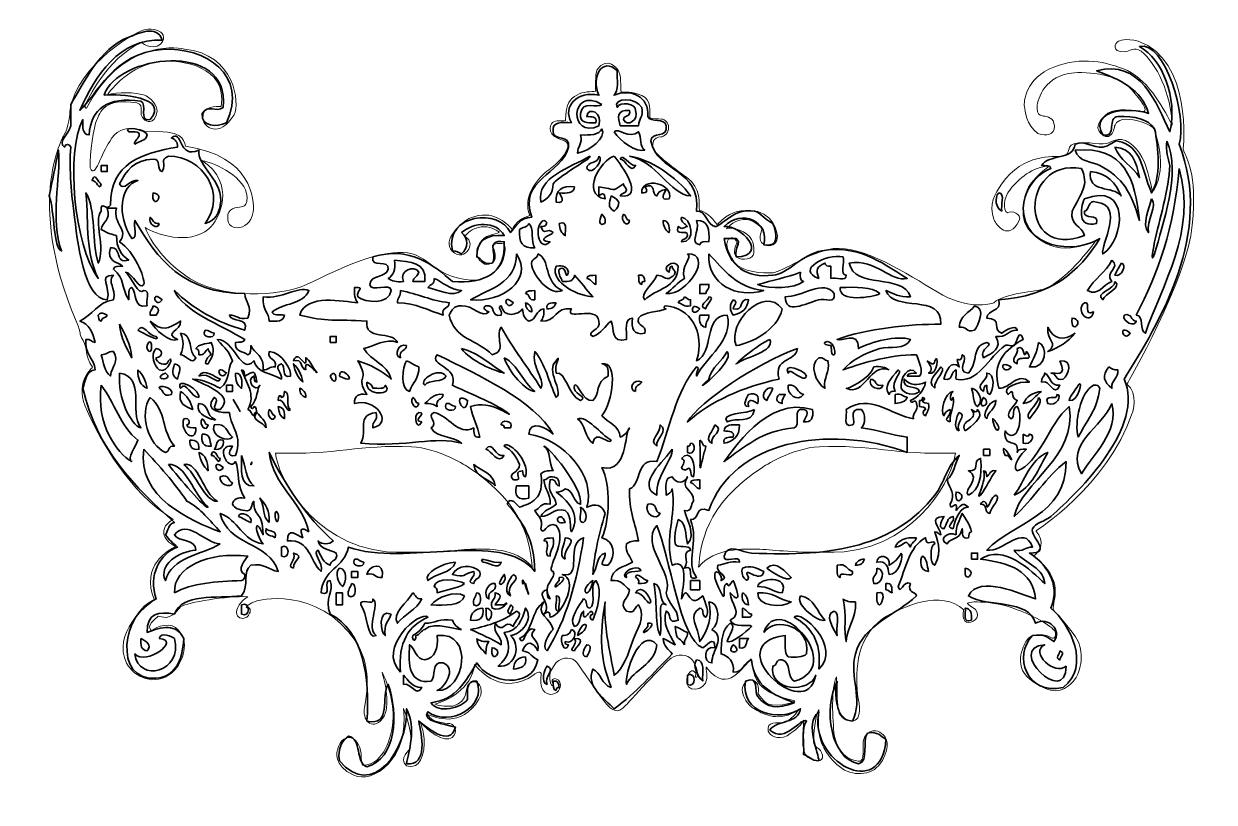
# Model space of a CAD drawing. Header units: inches. Extents: x 528 to 711, y 135 to 254.
import ezdxf

# ---------------------------------------------------------------- set-up
doc = ezdxf.new("R2010")
doc.units = ezdxf.units.IN
doc.header["$MEASUREMENT"] = 0
doc.layers.add('vecto', color=7, linetype='Continuous')

# ---------------------------------------------------------------- blocks, each defined once
blk = doc.blocks.new('block 2')
at = {"layer": 'vecto', "color": 7, "lineweight": 35}
for points, knots in [([(563.11, 170.9), (565.25, 171.32), (565.76, 170.12), (567.32, 169.97), (565.94, 174.51), (559.44, 173.94), (558.43, 178.86), (561.2, 177.89), (561.75, 174.69), (564.98, 174.18), (563.63, 175.87), (563.69, 178.72), (564.98, 175.59), (565, 179.4), (563.49, 178.06), (563.58, 180.74), (563.08, 180.3), (563.43, 179.01), (562.17, 179.33), (561.3, 179.4), (560.61, 179.64), (560.3, 180.27), (560.41, 181.09), (561.11, 181.34), (562.17, 181.21), (560.91, 182.95), (561.36, 185.44), (560.77, 186.82), (559.67, 185.06), (557.48, 189.55), (560.3, 189.17), (560.01, 188.73), (559.21, 187.44), (560.77, 187.76), (561.88, 190.99), (560.07, 191.89), (559.83, 194.32), (559, 194.28), (555.64, 194.49), (557.49, 196.66), (558.65, 196.11), (556.35, 194.71), (558.43, 194.79), (560.7, 197.06), (556.13, 198.5), (554.21, 199.47), (556.05, 199.43), (557.13, 198.64), (558.43, 198.06), (560.08, 199.42), (559.33, 200.85), (560.3, 202.28), (559.63, 204.01), (559.28, 203.98), (557.96, 205.56), (560.64, 205.55), (561.55, 199.96), (563.58, 202.28), (563.99, 200.35), (566.37, 200.39), (567.79, 199.47), (568.07, 200.3), (566.42, 201.41), (567.79, 201.81), (568.54, 201.46), (567.69, 199.52), (569.2, 199.94), (569.43, 200.66), (567.91, 203.63), (565.92, 203.68), (565.57, 202.24), (567.2, 202.78), (566.86, 201.34), (565.97, 201.45), (565.82, 200.81), (564.98, 200.87), (565.24, 203), (563.7, 203.34), (563.11, 204.62), (563.04, 204.07), (563.19, 203.29), (562.64, 203.21), (561.94, 203.77), (560.55, 203.62), (560.77, 205.09), (561.32, 205.16), (562.1, 205.01), (562.17, 205.56), (558.58, 207.74), (552.55, 209.98), (551.4, 213.05), (554.23, 210.25), (557.83, 208.24), (562.17, 206.96), (562.82, 209.17), (560.07, 207.98), (559.83, 209.3), (560.93, 209.31), (561.21, 208.5), (562.64, 208.83), (563.46, 210.81), (562.2, 211.2), (562.17, 212.58), (552.85, 212.62), (548.73, 217.87), (545.32, 223.82), (545.04, 223), (545.88, 221.07), (544.85, 221.01), (542.49, 224.71), (543.07, 229.14), (545.78, 229.91), (544.59, 230.27), (543.63, 228.07), (542.97, 229.44), (543.98, 231.4), (545.2, 233.14), (548.12, 233.18), (549.42, 233.38), (548.56, 231.44), (549.53, 231.31), (550.22, 232.68), (549, 233.05), (550.46, 233.65), (555.81, 233.8), (559.5, 227.64), (556.08, 223.35), (557.78, 223.74), (558.24, 225.14), (558.43, 226.16), (559.08, 229.78), (554.71, 232.29), (555.15, 234.59), (551.94, 233.12), (552.64, 237.98), (550.93, 236.46), (551.52, 236.27), (551.89, 235.86), (551.87, 235.06), (546.39, 234.14), (541.56, 232.57), (541.57, 226.16), (540.88, 225.07), (540.08, 227.07), (540.16, 225.22), (538.95, 223.8), (540.87, 219.55), (539.7, 217.26), (538.68, 220.46), (539.41, 225.4), (537.82, 228.03), (538.27, 222.93), (537.69, 218.93), (539.7, 214.92), (535.95, 220.02), (534.71, 234.22), (537.35, 239.27), (537.29, 238.11), (537.27, 237), (538.29, 236.93), (538.62, 240.97), (541.12, 242.84), (546.25, 242.08), (547.32, 241.74), (545.82, 238.84), (547.66, 239.27), (550.72, 242.77), (542.94, 243.26), (540.63, 243.02), (542.44, 249.12), (559.97, 251.6), (558.89, 241.14), (557.7, 240.31), (556.61, 241.66), (555.62, 240.21), (555.55, 238.1), (557.88, 238.1), (559.36, 238.8), (562.79, 246.05), (556.12, 250.5), (549.53, 250.04), (541.97, 249.52), (539.51, 242.98), (536.89, 240.68), (539.32, 246.06), (542.85, 251.74), (549.53, 251.45), (548.72, 253.97), (545.72, 252.42), (544.38, 251.91), (539.81, 250.2), (537.51, 244.89), (535.48, 241.61), (535.48, 240.52), (535.48, 239.43), (535.48, 238.33), (535.38, 237.31), (533.37, 235.81), (534.54, 235.06), (534.55, 235.53), (535.37, 235.65), (535.48, 235.06), (535.17, 231.7), (535.71, 227.18), (535.95, 225.22), (536.54, 220.42), (537.5, 211.62), (541.1, 211.64), (541.68, 213.66), (539.6, 215.42), (542.04, 215.39), (541, 214.36), (542.5, 213.48), (542.04, 211.64), (539.62, 211.25), (538.78, 209.28), (536.89, 208.37), (538.36, 207.96), (538.83, 206.56), (539.23, 205.09), (538.63, 205.11), (538.58, 205.69), (537.82, 205.56), (537.48, 203.19), (539.11, 202.78), (539.23, 200.87), (537.78, 200.76), (537.77, 199.21), (537.35, 198.06), (539.5, 188.66), (545.3, 182.91), (551.4, 177.46), (550.44, 177.33), (550.47, 176.21), (550, 175.59), (550.55, 174.89), (551.17, 174.26), (551.87, 173.71), (549.13, 172.65), (547.34, 169.4), (548.59, 165.75), (543.36, 163.69), (541.89, 153.08), (548.59, 153.58), (551.26, 153.78), (552.68, 156), (552.81, 159.67), (551.76, 161.96), (549.36, 161.55), (547.19, 160.6), (547.16, 163.63), (548.99, 163.84), (551.4, 163.41), (552.53, 166.66), (557.77, 165.78), (561.7, 166.22), (562.97, 167.97), (561.7, 169.91), (563.11, 170.9)], [0, 0, 0, 0, 1, 1, 1, 2, 2, 2, 3, 3, 3, 4, 4, 4, 5, 5, 5, 6, 6, 6, 7, 7, 7, 8, 8, 8, 9, 9, 9, 10, 10, 10, 11, 11, 11, 12, 12, 12, 13, 13, 13, 14, 14, 14, 15, 15, 15, 16, 16, 16, 17, 17, 17, 18, 18, 18, 19, 19, 19, 20, 20, 20, 21, 21, 21, 22, 22, 22, 23, 23, 23, 24, 24, 24, 25, 25, 25, 26, 26, 26, 27, 27, 27, 28, 28, 28, 29, 29, 29, 30, 30, 30, 31, 31, 31, 32, 32, 32, 33, 33, 33, 34, 34, 34, 35, 35, 35, 36, 36, 36, 37, 37, 37, 38, 38, 38, 39, 39, 39, 40, 40, 40, 41, 41, 41, 42, 42, 42, 43, 43, 43, 44, 44, 44, 45, 45, 45, 46, 46, 46, 47, 47, 47, 48, 48, 48, 49, 49, 49, 50, 50, 50, 51, 51, 51, 52, 52, 52, 53, 53, 53, 54, 54, 54, 55, 55, 55, 56, 56, 56, 57, 57, 57, 58, 58, 58, 59, 59, 59, 60, 60, 60, 61, 61, 61, 62, 62, 62, 63, 63, 63, 64, 64, 64, 65, 65, 65, 66, 66, 66, 67, 67, 67, 68, 68, 68, 69, 69, 69, 70, 70, 70, 71, 71, 71, 72, 72, 72, 73, 73, 73, 74, 74, 74, 75, 75, 75, 76, 76, 76, 77, 77, 77, 78, 78, 78, 79, 79, 79, 80, 80, 80, 81, 81, 81, 82, 82, 82, 83, 83, 83, 84, 84, 84, 85, 85, 85, 86, 86, 86, 86]), ([(705.46, 235.52), (706.86, 239.64), (703.27, 251.45), (699.38, 250.51), (702.95, 248.46), (705.26, 242.66), (704.06, 237.4), (701.95, 241.85), (699.6, 248.54), (692.82, 246.76), (696.33, 245.43), (699.72, 243.98), (700.78, 240.21), (697.88, 241.26), (691.62, 240.79), (693.76, 236.93), (695.99, 236.42), (694.4, 239.72), (696.1, 239.74), (698.67, 239.81), (700.74, 239.39), (701.72, 237.87), (702.3, 235.13), (702.71, 230.11), (701.25, 228.03), (699.58, 232.04), (699.77, 235.1), (696.1, 235.99), (695.5, 236.14), (694.77, 235.15), (693.76, 235.06), (692.3, 234.92), (690.96, 236.13), (689.54, 235.52), (689.27, 232.99), (685.44, 234.01), (684.39, 232.25), (684.94, 232.17), (685.72, 232.33), (685.8, 231.78), (683.18, 230.71), (681.57, 227.94), (681.58, 225.69), (681.63, 219.6), (689.21, 218.51), (693.29, 221.01), (690.19, 215.83), (685.62, 212.13), (677.84, 211.64), (678.29, 209.62), (676.08, 210.28), (675.96, 208.83), (678.46, 208.77), (676.76, 206.93), (678.3, 206.49), (678.6, 206.88), (680.49, 207.96), (680.64, 206.96), (679.16, 207.04), (679.08, 205.72), (677.37, 206.02), (678.4, 204.21), (676.82, 203.46), (675.49, 202.75), (674.72, 204.22), (677.24, 204.66), (675.96, 205.09), (673.47, 204.43), (674.85, 202.24), (673.15, 200.4), (671.08, 200.54), (673.4, 202.88), (672.22, 203.21), (672.06, 201.35), (670.93, 203.72), (671.75, 201.34), (670.52, 202.51), (669.66, 200.68), (669.41, 199.47), (670.91, 199.06), (670.38, 200.68), (671.28, 200.87), (671.37, 200.76), (671.17, 199.49), (671.28, 199.47), (674.59, 198.65), (676.29, 202.87), (678.77, 204.62), (679.08, 204.84), (679.87, 204.4), (680.18, 204.62), (680.62, 204.94), (680.86, 207.51), (681.58, 205.56), (678.76, 204.02), (676.69, 201.93), (677.84, 198.06), (679.51, 197.97), (680.81, 200.68), (682.52, 199), (680.92, 199.17), (678.1, 198.14), (679.24, 197.13), (680.43, 198.36), (679.46, 196.5), (680.64, 196.19), (680.45, 195.4), (678.44, 194.09), (679.71, 193.38), (680.36, 193.67), (679.78, 195.18), (680.64, 195.25), (681.73, 193.54), (680.62, 189.13), (678.77, 191.51), (678.51, 188.63), (680.99, 190.67), (680.64, 188.23), (680.72, 188.78), (681.39, 188.74), (682.05, 188.7), (681.35, 188.12), (679.71, 186.08), (680.64, 185.42), (683.91, 186.34), (685.47, 192.68), (688.61, 195.25), (689.95, 187.55), (681.27, 183.63), (680.18, 178.4), (683.08, 180.96), (685.03, 184.47), (688.14, 186.82), (688.09, 178.29), (680.18, 177.62), (675.96, 173.24), (678.53, 172.84), (681.6, 177.37), (682.99, 173.71), (681.88, 173.72), (681.61, 172.91), (680.18, 173.24), (681.41, 171.2), (684.49, 171), (684.86, 168.09), (682.81, 170.09), (678.45, 174.29), (675.03, 171.84), (679.33, 171.3), (683.01, 170.14), (683.46, 165.75), (681.11, 166.43), (674.95, 169.52), (673.15, 166.22), (676.16, 164.39), (682.42, 165.81), (683.46, 162.01), (685.41, 163.11), (687.56, 160.97), (686.26, 159.2), (685.48, 159.82), (684.7, 160.44), (682.99, 160.13), (679.97, 157.13), (682.06, 150.8), (687.67, 152.17), (691.98, 155.41), (688.79, 161.87), (685.8, 164.35), (687.45, 168.14), (684.77, 171.36), (682.52, 172.78), (686.24, 172.72), (682.51, 175.33), (682.99, 176.52), (683.33, 177.38), (684.93, 177.64), (685.8, 178.4), (690.29, 182.29), (700.32, 192.36), (697.03, 199.47), (702.49, 208.2), (710.85, 221.94), (705.46, 235.52)], [0, 0, 0, 0, 1, 1, 1, 2, 2, 2, 3, 3, 3, 4, 4, 4, 5, 5, 5, 6, 6, 6, 7, 7, 7, 8, 8, 8, 9, 9, 9, 10, 10, 10, 11, 11, 11, 12, 12, 12, 13, 13, 13, 14, 14, 14, 15, 15, 15, 16, 16, 16, 17, 17, 17, 18, 18, 18, 19, 19, 19, 20, 20, 20, 21, 21, 21, 22, 22, 22, 23, 23, 23, 24, 24, 24, 25, 25, 25, 26, 26, 26, 27, 27, 27, 28, 28, 28, 29, 29, 29, 30, 30, 30, 31, 31, 31, 32, 32, 32, 33, 33, 33, 34, 34, 34, 35, 35, 35, 36, 36, 36, 37, 37, 37, 38, 38, 38, 39, 39, 39, 40, 40, 40, 41, 41, 41, 42, 42, 42, 43, 43, 43, 44, 44, 44, 45, 45, 45, 46, 46, 46, 47, 47, 47, 48, 48, 48, 49, 49, 49, 50, 50, 50, 51, 51, 51, 52, 52, 52, 53, 53, 53, 54, 54, 54, 55, 55, 55, 56, 56, 56, 57, 57, 57, 58, 58, 58, 59, 59, 59, 60, 60, 60, 61, 61, 61, 61]), ([(579.5, 211.18), (577.3, 211.37), (571.61, 212.61), (570.6, 209.3), (574.82, 208.16), (576.03, 208.7), (580.9, 208.37), (580.48, 205.28), (584.81, 206.97), (585.59, 205.09), (583.96, 205.81), (581.83, 204.46), (580.43, 204.15), (581.52, 202.27), (584.02, 201.81), (584.65, 199.47), (583.27, 200.74), (581.49, 201.61), (579.5, 202.28), (581.48, 199.13), (579, 200), (580.9, 197.13), (579.68, 197.26), (578.89, 196.96), (579.03, 195.72), (581.98, 196.72), (585.13, 192.83), (581.84, 191.98), (581.65, 193.1), (582.7, 192.99), (582.31, 194.32), (579.22, 194.02), (581.1, 191.61), (579.97, 189.63), (587.03, 188.99), (591.43, 190.8), (595.42, 189.63), (594.21, 190.77), (591.53, 190.43), (590.74, 191.98), (592.04, 192.68), (589.92, 193.89), (591.21, 194.32), (593.47, 193.95), (594.89, 190.68), (597.29, 191.98), (597.34, 191.24), (597.23, 190.35), (598.23, 190.57), (597.94, 192.31), (597.11, 193.51), (596.82, 195.25), (599.78, 196.51), (603.98, 193.11), (602.44, 194.32), (600.51, 195.83), (595.96, 197.53), (594.02, 198.53), (594.93, 201.49), (590.42, 201.47), (591.67, 203.21), (598.15, 200.01), (606.53, 196.21), (609.47, 191.04), (608.58, 191.97), (605.88, 193.3), (605.72, 191.04), (611.18, 190.18), (616.09, 184.56), (614.62, 179.8), (616.01, 180.42), (616.93, 180.21), (617.43, 178.86), (616.43, 175.39), (615.68, 172.04), (615.56, 169.5), (616.26, 170.51), (616.08, 172.41), (617.43, 172.78), (617.65, 171.88), (615.99, 170.76), (617.9, 170.9), (619.16, 172.41), (618.91, 174.65), (616.96, 175.12), (618.18, 177.81), (618.33, 183.26), (616.96, 185.89), (620.94, 185.04), (620.38, 191.2), (621.18, 191.98), (620.91, 191.3), (620.44, 190.83), (619.77, 190.57), (619.59, 192.42), (617.87, 192.73), (616.96, 193.85), (618.6, 195.94), (619.52, 202.29), (616.96, 201.81), (617.78, 201.7), (618.03, 201), (617.9, 199.94), (615.91, 199.1), (616.64, 197.04), (615.56, 196.19), (613.92, 195.99), (613.19, 199.1), (612.75, 198.53), (612.21, 197.16), (614.99, 196.79), (613.68, 196.19), (611.72, 196.92), (611.47, 200.66), (609.94, 200.4), (609.55, 201.47), (610.81, 203.54), (609.94, 202.28), (608.2, 200.81), (611.16, 197.61), (609.94, 196.66), (608.83, 198.99), (608.25, 201.84), (606.66, 203.68), (606.12, 201.25), (608.37, 199.18), (607.6, 198.06), (605.63, 201.25), (603.32, 204.09), (601.51, 207.43), (600.43, 206.1), (602.52, 203.69), (600.1, 203.21), (598.07, 205.4), (594.12, 205.66), (593.55, 209.3), (593.95, 209.99), (594.25, 210.79), (595.42, 210.71), (597.04, 210.89), (598.66, 208.68), (599.63, 209.77), (599.12, 209.88), (598.51, 210.54), (599.17, 210.71), (600.77, 211.06), (599.76, 208.8), (601.51, 209.3), (601.69, 210.11), (600.81, 210.5), (601.51, 210.71), (601.88, 208.78), (604.14, 209.3), (604.78, 210.24), (604.85, 209.37), (605.09, 208.67), (605.72, 208.37), (606.97, 208.53), (606.79, 210.1), (608.06, 210.24), (608.1, 209.42), (607.96, 208.78), (607.6, 208.37), (610, 208.15), (609.71, 210.62), (612.28, 210.24), (611.14, 208.23), (616.14, 210.91), (616.49, 208.37), (617.03, 206.99), (614.25, 206.63), (615.56, 206.02), (616.88, 206.42), (617.38, 207.63), (618.36, 208.37), (618.9, 207.19), (618.28, 204.85), (620.71, 205.56), (620.79, 206.88), (620.3, 208.77), (621.64, 208.83), (621.45, 207.23), (621.78, 206.17), (623.52, 206.49), (623.87, 207.93), (622.23, 207.39), (622.58, 208.83), (623.25, 209.83), (625.77, 209.74), (626.79, 210.24), (626.55, 210.12), (626.25, 210.75), (626.79, 210.71), (630.39, 210.43), (632.85, 206.8), (631.48, 202.28), (634.21, 203.45), (632.43, 209.13), (636.16, 209.3), (637.19, 205.39), (632.94, 202.89), (631.48, 199.94), (631.29, 200.74), (632.17, 201.14), (631.48, 201.34), (628.27, 197.68), (627.33, 191.75), (625.39, 186.82), (622.02, 187.38), (623.16, 183.44), (621.18, 182.61), (621.09, 179.41), (622.06, 177.25), (622.58, 174.65), (621.76, 174.68), (621.12, 174.55), (620.71, 174.18), (620.48, 172.71), (621.37, 172.35), (621.64, 171.37), (620.34, 170.65), (618.49, 170.47), (618.36, 168.56), (619.95, 168.74), (620.36, 167.75), (621.18, 167.16), (621.13, 165.84), (619.41, 165.17), (620.71, 163.88), (622.18, 163.34), (621.84, 164.61), (622.58, 164.82), (623.78, 162.96), (622.28, 160.99), (621.64, 159.2), (621.02, 157.44), (620.24, 154.98), (618.83, 154.05), (618.17, 157.59), (617.16, 162.25), (617.43, 165.28), (616.59, 159.76), (616.62, 156.79), (618.36, 152.17), (616.9, 152.58), (616.83, 154.38), (615.56, 154.98), (614.46, 152.26), (617.34, 150.49), (618.83, 148.89), (622.17, 151.33), (624.87, 154.41), (627.73, 157.32), (627.18, 158.03), (626.38, 158.47), (626.33, 159.67), (627.02, 159.42), (627.51, 158.97), (628.2, 158.73), (627.2, 160.5), (626.23, 161.97), (626.79, 163.88), (627.7, 163.69), (626.84, 161.73), (628.67, 162.47), (628.55, 164.39), (627.08, 164.94), (626.79, 166.69), (628.06, 169.72), (622.71, 174.1), (625.39, 176.99), (627.32, 172.49), (628.96, 159.45), (632.41, 158.26), (632.69, 158.17), (634.31, 160.45), (634.29, 158.26), (632.57, 158.71), (632.42, 155.96), (633.82, 155.92), (633.73, 157.83), (636.06, 159.81), (633.82, 161.07), (635.04, 161.74), (635.12, 165.41), (633.35, 165.28), (634, 163.06), (633.15, 160.83), (631.95, 159.2), (631.78, 161.6), (630.02, 163.06), (631.95, 164.35), (632.72, 164.34), (632.21, 163.05), (632.88, 162.94), (633.55, 163.6), (632.78, 165.22), (632.41, 166.22), (630, 163.8), (630.27, 168.6), (629.14, 165.75), (629.37, 167.77), (630.38, 172.1), (627.73, 170.9), (626.47, 175.39), (628.41, 178.27), (627.73, 182.61), (627.63, 182.09), (627.21, 181.88), (626.79, 181.67), (626.8, 182.92), (626.54, 184.43), (627.73, 184.48), (628.33, 183.38), (629.6, 183.4), (630.07, 184.48), (628.84, 182.5), (631.03, 182.72), (631.01, 180.74), (630.51, 180.3), (630.86, 179.01), (629.6, 179.33), (629.87, 178.01), (631.48, 175.62), (630.07, 174.18), (629.74, 175.57), (629.94, 177.49), (628.67, 177.93), (628.38, 176.81), (627.99, 175.79), (628.2, 174.18), (628.48, 173.37), (630.42, 174.22), (630.54, 173.24), (628.98, 172.75), (630.51, 171.82), (629.6, 170.44), (631.38, 171.12), (629.7, 168.34), (631.48, 169.03), (629.62, 171.39), (631.94, 174.41), (630.54, 177.93), (632.1, 177.78), (631.05, 180.23), (633.35, 179.33), (636.98, 189.88), (651.52, 192.7), (663.79, 188.23), (663.79, 189.01), (663.79, 189.79), (663.79, 190.57), (661.29, 190.89), (659.32, 191.72), (656.76, 191.98), (657.4, 192.57), (657.4, 194.19), (656.76, 194.79), (654.46, 195.24), (656.09, 192.49), (655.36, 192.44), (653.79, 191.96), (654.63, 193.9), (654.42, 194.79), (657.92, 197.37), (661.46, 193.93), (664.72, 193.38), (664.53, 194.51), (665.58, 194.4), (665.19, 195.72), (665.08, 196.6), (664.42, 195.46), (664.26, 196.19), (665.45, 196.71), (666.26, 197.62), (666.6, 199), (665.2, 198.38), (664.22, 198.52), (663.32, 199.47), (662.99, 197.73), (665.32, 198.66), (665.66, 197.59), (664.9, 196.8), (663.25, 197.17), (662.85, 198.06), (662.6, 199.6), (664.03, 201.84), (665.19, 200.4), (664.64, 200.33), (663.86, 200.48), (663.79, 199.94), (664.41, 199.94), (665.04, 199.94), (665.66, 199.94), (666.33, 200.6), (665.56, 202.21), (665.19, 203.21), (660.94, 203.24), (655.86, 201.63), (653.95, 200.87), (655.19, 202.35), (657.2, 203.45), (659.57, 204.15), (661.06, 204.59), (663.54, 203.82), (664.26, 205.56), (662.34, 206.21), (658.07, 205.19), (656.3, 204.15), (656.36, 207.07), (653.57, 205.06), (653.02, 205.56), (657.61, 207.21), (664.03, 207.9), (668.94, 207.9), (669.2, 212.69), (661.62, 209.63), (660.51, 213.05), (661.65, 212.63), (662.54, 211.96), (664.26, 212.11), (663.08, 215.78), (655.61, 213.15), (654.89, 217.26), (659.07, 218), (661.22, 214.23), (663.79, 214.92), (659.35, 217.61), (656.27, 220.07), (650.68, 219.14), (647.7, 218.64), (645.56, 215.65), (643.18, 215.39), (639.23, 214.96), (636.41, 216.63), (635.69, 221.01), (636.32, 221.01), (636.94, 221.01), (637.56, 221.01), (638.44, 220.18), (637.18, 219.82), (637.56, 218.2), (642.67, 218.42), (638.2, 223.2), (635.69, 222.88), (638.36, 225.61), (642.74, 223.66), (641.78, 220.07), (644.27, 219.55), (643.69, 222.09), (643.18, 223.35), (641.59, 224.14), (641.29, 225.03), (640.37, 225.22), (637.31, 225.87), (635.2, 222.8), (634.29, 222.88), (633.14, 222.99), (632.9, 225.42), (631.48, 225.22), (632.15, 231.83), (625.46, 231.07), (624.45, 235.99), (624.49, 237.51), (627.24, 236.32), (626.79, 238.33), (626.63, 239.57), (624.41, 238.76), (623.98, 239.74), (624.26, 242.84), (621.3, 244.09), (618.83, 243.02), (619.56, 243.7), (619.25, 245.41), (619.3, 246.76), (617.01, 248.99), (615.2, 245.73), (616.49, 243.02), (613.19, 243.7), (610.84, 241.35), (612.28, 238.8), (610.85, 238.82), (609.2, 239.08), (609.47, 237.4), (609.51, 235.88), (612.26, 237.07), (611.81, 235.06), (610.82, 230.78), (604.03, 230.18), (606.19, 224.29), (604.37, 224.23), (603.82, 222.91), (602.91, 221.94), (601.3, 225.7), (592.84, 224.83), (594.02, 219.14), (594.66, 219.16), (595.04, 218.91), (595.42, 218.67), (596.53, 219.57), (596.53, 221.04), (595.42, 221.94), (597.21, 223.55), (600.74, 223.79), (601.98, 221.48), (599.25, 221.71), (597.74, 220.72), (597.76, 218.2), (598.65, 218), (598.61, 216.86), (600.1, 217.26), (601.11, 218.21), (598.86, 221), (601.98, 220.54), (602.19, 215.64), (599.06, 214.09), (594.02, 214.45), (591.22, 216.87), (587.36, 220), (581.84, 218.2), (581.38, 216.34), (584.46, 218.01), (584.18, 216.33), (583.87, 214.92), (581.48, 215.59), (581.37, 213.98), (581.44, 212.64), (584.59, 214.39), (584.65, 213.05), (584.28, 210.81), (580.69, 211.18), (579.5, 212.11), (579.2, 213.13), (580.83, 213.6), (579.03, 213.52), (578.88, 212.43), (579.1, 211.72), (579.5, 211.18)], [0, 0, 0, 0, 1, 1, 1, 2, 2, 2, 3, 3, 3, 4, 4, 4, 5, 5, 5, 6, 6, 6, 7, 7, 7, 8, 8, 8, 9, 9, 9, 10, 10, 10, 11, 11, 11, 12, 12, 12, 13, 13, 13, 14, 14, 14, 15, 15, 15, 16, 16, 16, 17, 17, 17, 18, 18, 18, 19, 19, 19, 20, 20, 20, 21, 21, 21, 22, 22, 22, 23, 23, 23, 24, 24, 24, 25, 25, 25, 26, 26, 26, 27, 27, 27, 28, 28, 28, 29, 29, 29, 30, 30, 30, 31, 31, 31, 32, 32, 32, 33, 33, 33, 34, 34, 34, 35, 35, 35, 36, 36, 36, 37, 37, 37, 38, 38, 38, 39, 39, 39, 40, 40, 40, 41, 41, 41, 42, 42, 42, 43, 43, 43, 44, 44, 44, 45, 45, 45, 46, 46, 46, 47, 47, 47, 48, 48, 48, 49, 49, 49, 50, 50, 50, 51, 51, 51, 52, 52, 52, 53, 53, 53, 54, 54, 54, 55, 55, 55, 56, 56, 56, 57, 57, 57, 58, 58, 58, 59, 59, 59, 60, 60, 60, 61, 61, 61, 62, 62, 62, 63, 63, 63, 64, 64, 64, 65, 65, 65, 66, 66, 66, 67, 67, 67, 68, 68, 68, 69, 69, 69, 70, 70, 70, 71, 71, 71, 72, 72, 72, 73, 73, 73, 74, 74, 74, 75, 75, 75, 76, 76, 76, 77, 77, 77, 78, 78, 78, 79, 79, 79, 80, 80, 80, 81, 81, 81, 82, 82, 82, 83, 83, 83, 84, 84, 84, 85, 85, 85, 86, 86, 86, 87, 87, 87, 88, 88, 88, 89, 89, 89, 90, 90, 90, 91, 91, 91, 92, 92, 92, 93, 93, 93, 94, 94, 94, 95, 95, 95, 96, 96, 96, 97, 97, 97, 98, 98, 98, 99, 99, 99, 100, 100, 100, 101, 101, 101, 102, 102, 102, 103, 103, 103, 104, 104, 104, 105, 105, 105, 106, 106, 106, 107, 107, 107, 108, 108, 108, 109, 109, 109, 110, 110, 110, 111, 111, 111, 112, 112, 112, 113, 113, 113, 114, 114, 114, 115, 115, 115, 116, 116, 116, 117, 117, 117, 118, 118, 118, 119, 119, 119, 120, 120, 120, 121, 121, 121, 122, 122, 122, 123, 123, 123, 124, 124, 124, 125, 125, 125, 126, 126, 126, 127, 127, 127, 128, 128, 128, 129, 129, 129, 130, 130, 130, 131, 131, 131, 132, 132, 132, 133, 133, 133, 134, 134, 134, 135, 135, 135, 136, 136, 136, 137, 137, 137, 138, 138, 138, 139, 139, 139, 140, 140, 140, 141, 141, 141, 142, 142, 142, 143, 143, 143, 144, 144, 144, 145, 145, 145, 146, 146, 146, 147, 147, 147, 148, 148, 148, 149, 149, 149, 150, 150, 150, 151, 151, 151, 152, 152, 152, 153, 153, 153, 154, 154, 154, 155, 155, 155, 156, 156, 156, 157, 157, 157, 158, 158, 158, 159, 159, 159, 160, 160, 160, 161, 161, 161, 162, 162, 162, 163, 163, 163, 164, 164, 164, 165, 165, 165, 166, 166, 166, 167, 167, 167, 168, 168, 168, 169, 169, 169, 170, 170, 170, 171, 171, 171, 172, 172, 172, 173, 173, 173, 174, 174, 174, 175, 175, 175, 176, 176, 176, 177, 177, 177, 178, 178, 178, 179, 179, 179, 179]), ([(616.96, 241.61), (616.29, 240.87), (613.92, 242.31), (613.68, 240.21), (613.47, 238.74), (614.68, 238.71), (616.02, 238.8), (616.24, 239.8), (615.35, 239.7), (614.62, 239.74), (614.89, 241.4), (617.13, 240.28), (616.49, 238.33), (611.92, 236.08), (611.94, 244.51), (616.96, 241.61)], [0, 0, 0, 0, 1, 1, 1, 2, 2, 2, 3, 3, 3, 4, 4, 4, 5, 5, 5, 5]), ([(623.05, 241.14), (623.39, 239.71), (622.57, 239.44), (622.58, 238.33), (621.64, 238.33), (620.71, 238.33), (619.77, 238.33), (619.37, 239.51), (619.16, 240.84), (621.18, 240.68), (621.43, 239.64), (620.28, 240.01), (620.24, 239.27), (620.78, 238.02), (622.72, 239.23), (622.11, 240.68), (622.33, 241.73), (619.57, 242.12), (619.3, 241.14), (618.53, 242.69), (622.27, 242.69), (623.05, 241.14)], [0, 0, 0, 0, 1, 1, 1, 2, 2, 2, 3, 3, 3, 4, 4, 4, 5, 5, 5, 6, 6, 6, 7, 7, 7, 7]), ([(545.32, 235.52), (545.94, 236), (547.06, 235.97), (547.19, 236.93), (547.15, 237.77), (543.28, 238.38), (544.38, 237.4), (547.75, 237.62), (544.71, 235.74), (545.32, 235.52)], [0, 0, 0, 0, 1, 1, 1, 2, 2, 2, 3, 3, 3, 3]), ([(616.96, 237.87), (617.72, 236.47), (615.06, 234.48), (613.21, 234.12), (613.2, 235.22), (614.02, 235.5), (613.68, 236.93), (615.16, 236.86), (616.51, 236.91), (616.96, 237.87)], [0, 0, 0, 0, 1, 1, 1, 2, 2, 2, 3, 3, 3, 3]), ([(618.83, 237.4), (619.38, 238.13), (621.15, 236.13), (622.58, 237.4), (623.01, 236.58), (622.74, 235.06), (623.52, 234.59), (622.38, 234.1), (619.64, 236), (618.83, 237.4)], [0, 0, 0, 0, 1, 1, 1, 2, 2, 2, 3, 3, 3, 3]), ([(703.59, 235.99), (705.83, 231), (702.94, 223.29), (701.72, 218.67), (700.94, 216.65), (701.65, 220.23), (701.72, 220.54), (702.38, 223.6), (703.95, 228.78), (704.06, 232.25), (703.78, 233.37), (703.39, 234.38), (703.59, 235.99)], [0, 0, 0, 0, 1, 1, 1, 2, 2, 2, 3, 3, 3, 4, 4, 4, 4]), ([(532.2, 227.56), (533.02, 225.25), (532.81, 219.44), (534.08, 219.14), (532.24, 223.78), (534.01, 230.48), (533.61, 234.59), (533.16, 232.23), (532.66, 229.92), (532.2, 227.56)], [0, 0, 0, 0, 1, 1, 1, 2, 2, 2, 3, 3, 3, 3]), ([(619.77, 233.18), (620.11, 234.23), (621.18, 232.15), (622.11, 232.25), (621.36, 230.78), (620.63, 233.21), (619.77, 233.18)], [0, 0, 0, 0, 1, 1, 1, 2, 2, 2, 2]), ([(689.54, 234.59), (697.12, 235.3), (698.77, 230.08), (699.38, 223.82), (698.23, 227.98), (696.84, 230.38), (693.29, 232.25), (692.2, 232.82), (690.05, 232.7), (689.54, 234.59)], [0, 0, 0, 0, 1, 1, 1, 2, 2, 2, 3, 3, 3, 3]), ([(695.63, 235.06), (698.27, 234.89), (698.94, 232.75), (699.38, 230.37), (698.39, 232.2), (696.33, 232.95), (695.63, 235.06)], [0, 0, 0, 0, 1, 1, 1, 2, 2, 2, 2]), ([(540.16, 231.31), (540.48, 231.31), (540.79, 231.31), (541.1, 231.31), (541.1, 231.62), (541.1, 231.94), (541.1, 232.25), (540.79, 232.25), (540.48, 232.25), (540.16, 232.25), (540.16, 231.94), (540.16, 231.62), (540.16, 231.31)], [0, 0, 0, 0, 1, 1, 1, 2, 2, 2, 3, 3, 3, 4, 4, 4, 4]), ([(615.09, 233.65), (615.62, 233.46), (610.75, 230.9), (609.47, 229.44), (609.45, 227.9), (608.65, 227.14), (607.6, 226.63), (606.77, 230.42), (612.26, 231.95), (615.09, 233.65)], [0, 0, 0, 0, 1, 1, 1, 2, 2, 2, 3, 3, 3, 3]), ([(618.83, 233.65), (620.04, 232.24), (623.63, 227.15), (619.77, 227.56), (619.89, 228.07), (620.7, 227.88), (620.71, 228.5), (620.62, 228.88), (620.24, 228.97), (620.24, 229.44), (618.27, 228.01), (619.19, 228.61), (616.49, 228.97), (616.49, 228.5), (616.49, 228.03), (616.49, 227.56), (617.07, 228.09), (617.45, 227.97), (617.43, 227.1), (613.67, 227.86), (616.73, 233.09), (618.83, 233.65)], [0, 0, 0, 0, 1, 1, 1, 2, 2, 2, 3, 3, 3, 4, 4, 4, 5, 5, 5, 6, 6, 6, 7, 7, 7, 7]), ([(616.49, 233.65), (617.36, 233.36), (615.49, 230.45), (614.62, 231.78), (614.66, 232.98), (616.45, 232.45), (616.49, 233.65)], [0, 0, 0, 0, 1, 1, 1, 2, 2, 2, 2]), ([(621.18, 233.65), (624.11, 233.31), (628.58, 230.45), (630.54, 227.56), (627.46, 227.76), (625.28, 232.92), (621.18, 233.65)], [0, 0, 0, 0, 1, 1, 1, 2, 2, 2, 2]), ([(690.48, 231.78), (691.74, 229.19), (690.45, 228.06), (689.07, 225.22), (688.67, 222.94), (690.65, 223.05), (690.95, 221.48), (680.81, 217.67), (680.98, 233.39), (690.48, 231.78)], [0, 0, 0, 0, 1, 1, 1, 2, 2, 2, 3, 3, 3, 3]), ([(540.16, 229.44), (539.68, 229.38), (539.22, 231.46), (538.76, 229.91), (539.43, 230.16), (539.9, 228.08), (540.16, 229.44)], [0, 0, 0, 0, 1, 1, 1, 2, 2, 2, 2]), ([(627.26, 227.1), (625.7, 226.77), (626.51, 228.06), (626.79, 228.5), (625.99, 228.52), (625.58, 228.15), (625.39, 227.56), (624.49, 227.75), (625.35, 229.71), (623.52, 228.97), (624.04, 228.39), (623.92, 228.01), (623.05, 228.03), (622.99, 230.57), (628.05, 229.56), (627.26, 227.1)], [0, 0, 0, 0, 1, 1, 1, 2, 2, 2, 3, 3, 3, 4, 4, 4, 5, 5, 5, 5]), ([(691.88, 231.31), (694.47, 231.09), (695.75, 229.56), (696.57, 227.56), (695.39, 229.19), (691.34, 227.95), (691.88, 231.31)], [0, 0, 0, 0, 1, 1, 1, 2, 2, 2, 2]), ([(705.46, 231.78), (708.29, 222.19), (702.75, 213.83), (700.31, 206.49), (699.33, 206.92), (700.15, 209.13), (698.91, 209.3), (702.24, 215.64), (704.79, 222.77), (705.46, 231.78)], [0, 0, 0, 0, 1, 1, 1, 2, 2, 2, 3, 3, 3, 3]), ([(612.75, 228.97), (612.68, 227.95), (611.57, 227.96), (610.4, 228.03), (610.69, 227.6), (611.49, 226.31), (609.94, 226.63), (609.79, 228.49), (610.84, 229.16), (612.75, 228.97)], [0, 0, 0, 0, 1, 1, 1, 2, 2, 2, 3, 3, 3, 3]), ([(692.82, 226.63), (691.32, 227.04), (691.85, 225.41), (690.95, 225.22), (690.72, 223.74), (693.27, 225.05), (692.82, 223.35), (689.89, 222.55), (690.29, 225.6), (690.95, 227.1), (697.95, 229.97), (697.2, 220.83), (693.76, 218.67), (693.44, 220.18), (697.16, 226.1), (692.82, 226.63)], [0, 0, 0, 0, 1, 1, 1, 2, 2, 2, 3, 3, 3, 4, 4, 4, 5, 5, 5, 5]), ([(548.12, 228.03), (547.75, 225.2), (550.27, 227.72), (548.12, 228.03), (548.12, 228.03), (548.12, 228.03), (548.12, 228.03)], [0, 0, 0, 0, 1, 1, 1, 2, 2, 2, 2]), ([(618.36, 227.56), (619.8, 226.98), (619.86, 226.2), (618.83, 225.22), (617.74, 225.92), (618.12, 226.37), (618.36, 227.56)], [0, 0, 0, 0, 1, 1, 1, 2, 2, 2, 2]), ([(678.3, 225.22), (678.03, 226.05), (678.87, 227.97), (677.84, 228.03), (677.04, 227.28), (677.41, 225.62), (678.3, 225.22)], [0, 0, 0, 0, 1, 1, 1, 2, 2, 2, 2]), ([(701.25, 227.1), (702.21, 226.1), (700.46, 223.85), (700.78, 221.94), (699.62, 223.14), (700.99, 225.78), (701.25, 227.1)], [0, 0, 0, 0, 1, 1, 1, 2, 2, 2, 2]), ([(541.1, 225.69), (541.57, 225.69), (542.04, 225.69), (542.5, 225.69), (541.85, 223.23), (544.53, 222.43), (542.97, 220.54), (545.23, 219.07), (546.86, 215.13), (546.72, 213.98), (545.98, 212.98), (545.04, 215.71), (543.91, 215.86), (544.81, 215.17), (545.82, 212.18), (546.72, 213.05), (547.74, 213.13), (546.93, 211.39), (547.19, 210.71), (545.01, 210.24), (545.68, 212.63), (544.85, 213.52), (544.21, 213.37), (544.46, 212.34), (544.38, 211.64), (543.18, 213.56), (543.88, 214.78), (542.04, 216.33), (542.11, 216.88), (542.89, 216.72), (543.44, 216.79), (542.61, 217.53), (540.95, 217.42), (541.57, 219.6), (543.41, 219.88), (542.12, 217.03), (544.38, 217.73), (543.24, 218.46), (542.5, 219.59), (542.5, 221.48), (541.87, 221.68), (541.31, 221.74), (540.16, 222.41), (540.34, 223.64), (541.66, 223.72), (541.1, 225.69)], [0, 0, 0, 0, 1, 1, 1, 2, 2, 2, 3, 3, 3, 4, 4, 4, 5, 5, 5, 6, 6, 6, 7, 7, 7, 8, 8, 8, 9, 9, 9, 10, 10, 10, 11, 11, 11, 12, 12, 12, 13, 13, 13, 14, 14, 14, 15, 15, 15, 15]), ([(616.96, 224.75), (618.59, 223.01), (615.68, 222.38), (616.96, 224.75), (616.96, 224.75), (616.96, 224.75), (616.96, 224.75)], [0, 0, 0, 0, 1, 1, 1, 2, 2, 2, 2]), ([(620.24, 224.75), (620.75, 224.64), (620.56, 223.82), (621.18, 223.82), (620.97, 222.52), (619.7, 223.79), (620.24, 224.75)], [0, 0, 0, 0, 1, 1, 1, 2, 2, 2, 2]), ([(549.06, 223.35), (548.14, 223.21), (548.13, 223.98), (547.66, 224.29), (547.25, 223.32), (548.87, 222.18), (549.06, 223.35)], [0, 0, 0, 0, 1, 1, 1, 2, 2, 2, 2]), ([(605.72, 223.35), (606.64, 222.71), (605.98, 220.48), (606.66, 219.6), (604.8, 219.46), (604.12, 220.5), (604.32, 222.41), (604.69, 222.82), (605.6, 222.69), (605.72, 223.35)], [0, 0, 0, 0, 1, 1, 1, 2, 2, 2, 3, 3, 3, 3]), ([(608.06, 223.82), (608.86, 223.51), (608.36, 222.74), (607.6, 222.88), (608.02, 221.31), (608.64, 222.83), (609.47, 221.94), (609.18, 221.55), (606.66, 220.74), (609, 220.54), (607.19, 218.71), (606.45, 223.27), (608.06, 223.82)], [0, 0, 0, 0, 1, 1, 1, 2, 2, 2, 3, 3, 3, 4, 4, 4, 4]), ([(610.4, 223.35), (611.81, 223.82), (611.23, 222.31), (611.34, 221.48), (610.71, 221.78), (610.47, 222.48), (610.4, 223.35)], [0, 0, 0, 0, 1, 1, 1, 2, 2, 2, 2]), ([(626.33, 223.82), (627.15, 223.71), (627.39, 223.01), (627.26, 221.94), (626.63, 222.25), (626.39, 222.95), (626.33, 223.82)], [0, 0, 0, 0, 1, 1, 1, 2, 2, 2, 2]), ([(629.14, 224.29), (630.66, 224.32), (631.48, 220.29), (629.14, 220.54), (629.25, 221.05), (630.07, 220.86), (630.07, 221.48), (630.26, 222.6), (627.94, 221.22), (628.67, 222.88), (629.28, 222.32), (629.4, 222.7), (630.07, 222.88), (629.77, 223.36), (629, 223.37), (629.14, 224.29)], [0, 0, 0, 0, 1, 1, 1, 2, 2, 2, 3, 3, 3, 4, 4, 4, 5, 5, 5, 5]), ([(631.48, 223.82), (633.18, 223.8), (633.53, 222.44), (633.35, 220.54), (632.69, 220.58), (632.02, 220.62), (631.95, 220.07), (630.24, 220.39), (632.04, 221.94), (631.48, 223.82)], [0, 0, 0, 0, 1, 1, 1, 2, 2, 2, 3, 3, 3, 3]), ([(585.12, 217.73), (587.45, 217.41), (590.18, 217.48), (589.8, 214.45), (589.18, 214.45), (588.55, 214.45), (587.93, 214.45), (588.09, 215.07), (588.75, 215.19), (588.86, 215.86), (588.24, 217.05), (585.8, 216.15), (586.52, 214.45), (585.44, 214.3), (584.72, 214.53), (584.18, 214.92), (584.98, 215.38), (585.38, 216.21), (585.12, 217.73)], [0, 0, 0, 0, 1, 1, 1, 2, 2, 2, 3, 3, 3, 4, 4, 4, 5, 5, 5, 6, 6, 6, 6]), ([(603.85, 218.67), (606.53, 214.71), (601.64, 211.12), (596.82, 211.64), (599.76, 213.39), (603.76, 214.07), (603.85, 218.67)], [0, 0, 0, 0, 1, 1, 1, 2, 2, 2, 2]), ([(607.13, 218.67), (609.08, 217.87), (607.98, 214.38), (610.87, 213.05), (609.09, 212.22), (606.77, 214.86), (606.19, 216.79), (605.85, 218.07), (607.12, 217.74), (607.13, 218.67)], [0, 0, 0, 0, 1, 1, 1, 2, 2, 2, 3, 3, 3, 3]), ([(628.67, 216.79), (628.6, 213.42), (625.24, 213.35), (623.52, 211.64), (622.69, 212.5), (624.98, 214.22), (625.39, 215.39), (626.23, 215.45), (626.38, 214.82), (627.26, 214.92), (627.68, 215.13), (628.1, 215.33), (628.2, 215.86), (628.11, 216.24), (627.73, 216.32), (627.73, 216.79), (627.27, 216.78), (627.37, 216.22), (627.26, 215.86), (625.82, 216.48), (628.08, 218), (628.67, 216.79)], [0, 0, 0, 0, 1, 1, 1, 2, 2, 2, 3, 3, 3, 4, 4, 4, 5, 5, 5, 6, 6, 6, 7, 7, 7, 7]), ([(630.07, 218.67), (634.13, 218.79), (630.11, 212.24), (626.79, 212.58), (627.79, 213.3), (628.54, 214.27), (629.6, 214.92), (628.89, 216.76), (630.98, 218.17), (630.07, 218.67)], [0, 0, 0, 0, 1, 1, 1, 2, 2, 2, 3, 3, 3, 3]), ([(633.35, 218.67), (635.65, 216.28), (637.55, 213.5), (641.78, 213.05), (637.68, 211.76), (633.06, 214.01), (633.35, 218.67)], [0, 0, 0, 0, 1, 1, 1, 2, 2, 2, 2]), ([(653.95, 218.2), (654.22, 217.38), (653.39, 215.45), (654.42, 215.39), (654.5, 214.37), (652.76, 215.18), (652.08, 214.92), (652.08, 215.55), (652.08, 216.17), (652.08, 216.79), (651.54, 216.72), (651.25, 216.9), (651.14, 217.26), (649.93, 216.66), (649.67, 216.29), (650.21, 214.92), (646.59, 216.18), (651.32, 218.79), (653.95, 218.2)], [0, 0, 0, 0, 1, 1, 1, 2, 2, 2, 3, 3, 3, 4, 4, 4, 5, 5, 5, 6, 6, 6, 6]), ([(695.16, 217.73), (696.66, 216.47), (693.86, 215.91), (695.16, 214.45), (693.7, 213.87), (693.13, 212.12), (691.42, 213.05), (692.45, 214.82), (694.24, 215.84), (695.16, 217.73)], [0, 0, 0, 0, 1, 1, 1, 2, 2, 2, 3, 3, 3, 3]), ([(696.57, 217.26), (697.56, 217.12), (696.67, 215.04), (695.63, 215.39), (695.87, 216.08), (696.32, 216.57), (696.57, 217.26)], [0, 0, 0, 0, 1, 1, 1, 2, 2, 2, 2]), ([(610.4, 216.33), (610.21, 215.35), (610.73, 215.09), (610.87, 214.45), (611.94, 214.32), (612.63, 214.56), (612.75, 215.39), (613.7, 214.31), (614.61, 213.19), (615.56, 212.11), (613.98, 212), (608.83, 214.15), (609.94, 216.79), (611, 216.93), (611.7, 216.68), (611.81, 215.86), (611.31, 214.26), (611.66, 217.16), (610.4, 216.33)], [0, 0, 0, 0, 1, 1, 1, 2, 2, 2, 3, 3, 3, 4, 4, 4, 5, 5, 5, 6, 6, 6, 6]), ([(614.62, 214.92), (614.69, 215.47), (615.47, 215.32), (616.02, 215.39), (616.02, 214.92), (616.02, 214.45), (616.02, 213.98), (615.41, 214.15), (615.29, 214.81), (614.62, 214.92)], [0, 0, 0, 0, 1, 1, 1, 2, 2, 2, 3, 3, 3, 3]), ([(622.58, 215.39), (623.38, 215.56), (623.46, 215.02), (623.52, 214.45), (623.12, 214.54), (623.07, 214.27), (623.05, 213.98), (622.5, 214.06), (622.65, 214.84), (622.58, 215.39)], [0, 0, 0, 0, 1, 1, 1, 2, 2, 2, 3, 3, 3, 3]), ([(647.4, 215.86), (647.36, 215.19), (647.32, 214.53), (647.87, 214.45), (646.44, 213.31), (642.78, 213.22), (640.84, 213.98), (643.06, 214.57), (645.35, 215.1), (647.4, 215.86)], [0, 0, 0, 0, 1, 1, 1, 2, 2, 2, 3, 3, 3, 3]), ([(564.98, 212.11), (564.94, 209.74), (565.89, 209.75), (565.92, 208.37), (567.08, 208.3), (568.19, 208.28), (568.26, 209.3), (567.56, 209.38), (566.53, 209.13), (566.39, 209.77), (567.99, 211.13), (571.18, 210.91), (572.01, 213.05), (570.31, 213.77), (567.89, 211.69), (564.98, 212.11)], [0, 0, 0, 0, 1, 1, 1, 2, 2, 2, 3, 3, 3, 4, 4, 4, 5, 5, 5, 5]), ([(591.21, 214.92), (592.64, 214.32), (593.55, 213.2), (595.42, 213.05), (594.23, 211.89), (591.59, 213.25), (590.27, 213.52), (590.57, 213.99), (591.34, 214), (591.21, 214.92)], [0, 0, 0, 0, 1, 1, 1, 2, 2, 2, 3, 3, 3, 3]), ([(631.95, 213.98), (632.41, 213.98), (632.88, 213.98), (633.35, 213.98), (633.48, 213.23), (632.91, 213.18), (632.88, 212.58), (632.57, 212.58), (632.26, 212.58), (631.95, 212.58), (631.95, 213.05), (631.95, 213.52), (631.95, 213.98)], [0, 0, 0, 0, 1, 1, 1, 2, 2, 2, 3, 3, 3, 4, 4, 4, 4]), ([(644.59, 210.24), (643.9, 206.96), (639.69, 204.92), (637.56, 204.62), (636.05, 208.06), (641.91, 213.94), (644.59, 210.24)], [0, 0, 0, 0, 1, 1, 1, 2, 2, 2, 2]), ([(652.55, 212.58), (652.87, 210.91), (651.15, 211.91), (650.21, 211.64), (648.16, 211.07), (645.04, 209.27), (645.06, 212.11), (647.36, 211.97), (651.17, 214.87), (652.55, 212.58)], [0, 0, 0, 0, 1, 1, 1, 2, 2, 2, 3, 3, 3, 3]), ([(653.49, 213.52), (655.87, 213.56), (658.37, 213.72), (659.57, 212.58), (658.49, 211.99), (653.21, 211.2), (653.49, 213.52)], [0, 0, 0, 0, 1, 1, 1, 2, 2, 2, 2]), ([(695.63, 214.45), (696.83, 213.52), (694.09, 212.59), (693.76, 211.64), (692.42, 212.71), (695.67, 213.14), (695.63, 214.45)], [0, 0, 0, 0, 1, 1, 1, 2, 2, 2, 2]), ([(549.53, 211.64), (548.42, 210.14), (547.64, 213.29), (549.53, 211.64), (549.53, 211.64), (549.53, 211.64), (549.53, 211.64)], [0, 0, 0, 0, 1, 1, 1, 2, 2, 2, 2]), ([(586.05, 213.05), (588.7, 212.57), (590.73, 211.48), (593.55, 211.18), (593.54, 210.25), (592.27, 210.58), (592.61, 209.3), (590.29, 209.95), (588.52, 211.14), (585.59, 211.18), (585.53, 212.01), (586.16, 212.16), (586.05, 213.05)], [0, 0, 0, 0, 1, 1, 1, 2, 2, 2, 3, 3, 3, 4, 4, 4, 4]), ([(603.38, 211.18), (602.28, 209.67), (601.49, 212.82), (603.38, 211.18), (603.38, 211.18), (603.38, 211.18), (603.38, 211.18)], [0, 0, 0, 0, 1, 1, 1, 2, 2, 2, 2]), ([(605.25, 212.58), (605.33, 213.13), (606.11, 212.97), (606.66, 213.05), (606.66, 212.58), (606.66, 212.11), (606.66, 211.64), (605.62, 211.39), (605.99, 212.54), (605.25, 212.58)], [0, 0, 0, 0, 1, 1, 1, 2, 2, 2, 3, 3, 3, 3]), ([(629.6, 212.11), (629.98, 212.02), (630.07, 211.64), (630.54, 211.64), (630.54, 211.33), (630.54, 211.02), (630.54, 210.71), (629.56, 210.51), (629.3, 211.03), (628.67, 211.18), (628.78, 211.68), (629.6, 211.49), (629.6, 212.11)], [0, 0, 0, 0, 1, 1, 1, 2, 2, 2, 3, 3, 3, 4, 4, 4, 4]), ([(633.35, 212.11), (634.46, 211.98), (632.81, 210.86), (632.88, 210.24), (631.45, 210.7), (633.42, 211.49), (633.35, 212.11)], [0, 0, 0, 0, 1, 1, 1, 2, 2, 2, 2]), ([(637.1, 211.64), (637.93, 211.3), (637.16, 210.79), (637.1, 210.24), (638.84, 209.74), (637.84, 211.99), (639.44, 211.64), (639.23, 210.29), (638.45, 209.51), (637.1, 209.3), (636.5, 209.92), (636.5, 211.03), (637.1, 211.64)], [0, 0, 0, 0, 1, 1, 1, 2, 2, 2, 3, 3, 3, 4, 4, 4, 4]), ([(548.12, 210.71), (549.1, 210.44), (549.12, 209.98), (548.59, 209.3), (548.28, 209.3), (547.97, 209.3), (547.66, 209.3), (547.52, 210.06), (548.1, 210.11), (548.12, 210.71)], [0, 0, 0, 0, 1, 1, 1, 2, 2, 2, 3, 3, 3, 3]), ([(605.25, 211.18), (605.83, 210.97), (606.22, 210.58), (606.19, 209.77), (605.61, 209.97), (605.23, 210.37), (605.25, 211.18)], [0, 0, 0, 0, 1, 1, 1, 2, 2, 2, 2]), ([(609.94, 211.18), (609.73, 210.6), (609.34, 210.21), (608.53, 210.24), (608.31, 211.24), (609.2, 211.13), (609.94, 211.18)], [0, 0, 0, 0, 1, 1, 1, 2, 2, 2, 2]), ([(631.95, 210.24), (630.52, 208.51), (630.37, 211.66), (631.95, 210.24), (631.95, 210.24), (631.95, 210.24), (631.95, 210.24)], [0, 0, 0, 0, 1, 1, 1, 2, 2, 2, 2]), ([(671.75, 207.43), (672.88, 207.62), (672.77, 206.57), (674.09, 206.96), (674.65, 207.77), (675.92, 210.27), (674.09, 210.71), (673.33, 209.59), (671.79, 209.26), (671.75, 207.43)], [0, 0, 0, 0, 1, 1, 1, 2, 2, 2, 3, 3, 3, 3]), ([(690.95, 211.18), (692.07, 211.36), (690.69, 209.04), (692.35, 209.77), (691.83, 207.55), (689.39, 209.98), (690.95, 211.18)], [0, 0, 0, 0, 1, 1, 1, 2, 2, 2, 2]), ([(541.1, 209.3), (540.98, 208.79), (540.17, 208.98), (540.16, 208.37), (539.71, 208.38), (539.8, 208.94), (539.7, 209.3), (540.31, 209.86), (540.43, 209.48), (541.1, 209.3)], [0, 0, 0, 0, 1, 1, 1, 2, 2, 2, 3, 3, 3, 3]), ([(545.78, 206.96), (546.53, 208.28), (547.53, 205.94), (548.59, 206.02), (549.48, 204.9), (546.45, 206.65), (545.78, 206.96)], [0, 0, 0, 0, 1, 1, 1, 2, 2, 2, 2]), ([(547.66, 208.37), (549.51, 206.74), (550.37, 207.13), (552.34, 208.37), (552.54, 206.85), (549.53, 206.51), (551.87, 205.56), (550.76, 204.94), (548.38, 207.05), (547.66, 208.37)], [0, 0, 0, 0, 1, 1, 1, 2, 2, 2, 3, 3, 3, 3]), ([(631.95, 209.3), (632.41, 209.3), (632.88, 209.3), (633.35, 209.3), (633.41, 208.46), (632.78, 208.31), (632.88, 207.43), (632.06, 207.54), (631.81, 208.23), (631.95, 209.3)], [0, 0, 0, 0, 1, 1, 1, 2, 2, 2, 3, 3, 3, 3]), ([(689.07, 208.83), (691.22, 208.52), (688.7, 206), (689.07, 208.83), (689.07, 208.83), (689.07, 208.83), (689.07, 208.83)], [0, 0, 0, 0, 1, 1, 1, 2, 2, 2, 2]), ([(697.97, 206.49), (696.87, 204.99), (696.08, 208.14), (697.97, 206.49), (697.97, 206.49), (697.97, 206.49), (697.97, 206.49)], [0, 0, 0, 0, 1, 1, 1, 2, 2, 2, 2]), ([(697.03, 209.3), (698.31, 209.64), (697.98, 208.37), (698.91, 208.37), (698.76, 207.37), (696.69, 208.26), (697.03, 209.3)], [0, 0, 0, 0, 1, 1, 1, 2, 2, 2, 2]), ([(542.97, 207.9), (543.82, 206.4), (544.65, 204.89), (544.85, 202.75), (544, 204.24), (543.17, 205.75), (542.97, 207.9)], [0, 0, 0, 0, 1, 1, 1, 2, 2, 2, 2]), ([(552.34, 206.49), (554.33, 206.45), (553.41, 203.51), (554.68, 202.75), (554.25, 201.48), (553.04, 203.22), (552.34, 203.21), (552.83, 204.54), (552.83, 205.17), (552.34, 206.49)], [0, 0, 0, 0, 1, 1, 1, 2, 2, 2, 3, 3, 3, 3]), ([(556.08, 206.96), (556.84, 207.09), (556.89, 206.52), (557.49, 206.49), (557.68, 205.58), (555.36, 205.81), (556.08, 206.96)], [0, 0, 0, 0, 1, 1, 1, 2, 2, 2, 2]), ([(689.54, 206.49), (688.45, 205.24), (687.05, 204.3), (685.33, 203.68), (687.13, 205.16), (685.08, 205.16), (685.33, 207.43), (686.21, 205.59), (687.77, 205.22), (689.54, 206.49)], [0, 0, 0, 0, 1, 1, 1, 2, 2, 2, 3, 3, 3, 3]), ([(547.19, 204.62), (547.9, 206.27), (548.08, 203.76), (547.66, 203.68), (547.38, 203.63), (547.07, 204.34), (547.19, 204.62)], [0, 0, 0, 0, 1, 1, 1, 2, 2, 2, 2]), ([(557.02, 203.21), (556.93, 203.59), (556.55, 203.68), (556.55, 204.15), (556.08, 203.85), (556.07, 203.07), (555.15, 203.21), (555.22, 203.76), (555.04, 204.05), (554.68, 204.15), (555.08, 204.85), (556.19, 204.83), (557.02, 205.09), (557.69, 203.65), (557.23, 202.98), (556.55, 201.81), (555.6, 201.67), (556.65, 203.16), (557.02, 203.21)], [0, 0, 0, 0, 1, 1, 1, 2, 2, 2, 3, 3, 3, 4, 4, 4, 5, 5, 5, 6, 6, 6, 6]), ([(575.28, 205.09), (575.6, 205.09), (575.91, 205.09), (576.22, 205.09), (576.22, 205.4), (576.22, 205.71), (576.22, 206.02), (575.91, 206.02), (575.6, 206.02), (575.28, 206.02), (575.28, 205.71), (575.28, 205.4), (575.28, 205.09)], [0, 0, 0, 0, 1, 1, 1, 2, 2, 2, 3, 3, 3, 4, 4, 4, 4]), ([(586.99, 204.62), (586.99, 203.69), (585.71, 204.02), (586.05, 202.75), (584.91, 203.04), (585.81, 205.11), (586.99, 204.62)], [0, 0, 0, 0, 1, 1, 1, 2, 2, 2, 2]), ([(642.71, 205.56), (643.49, 203.67), (639.1, 202.94), (637.56, 201.81), (637.16, 201.59), (640.96, 204.86), (642.71, 205.56)], [0, 0, 0, 0, 1, 1, 1, 2, 2, 2, 2]), ([(652.08, 204.62), (652.09, 204.59), (650.74, 204.76), (651.14, 205.09), (652.09, 205.84), (653.07, 203.52), (652.55, 203.21), (652.04, 202.91), (652.2, 204.4), (652.08, 204.62)], [0, 0, 0, 0, 1, 1, 1, 2, 2, 2, 3, 3, 3, 3]), ([(680.64, 204.15), (681.9, 204.99), (681.55, 202.09), (682.05, 203.68), (683.68, 201.74), (680.36, 203.53), (680.64, 201.81), (679.27, 202.21), (680.93, 203.32), (680.64, 204.15)], [0, 0, 0, 0, 1, 1, 1, 2, 2, 2, 3, 3, 3, 3]), ([(683.92, 205.09), (685.31, 204.7), (685.28, 200.9), (682.52, 201.34), (683.1, 202.47), (683.68, 203.62), (683.92, 205.09)], [0, 0, 0, 0, 1, 1, 1, 2, 2, 2, 2]), ([(542.04, 203.68), (542.94, 202.03), (541.82, 201.59), (541.57, 199.94), (540.63, 200.56), (540.52, 202.02), (540.16, 203.21), (541, 203.16), (541.15, 203.79), (542.04, 203.68)], [0, 0, 0, 0, 1, 1, 1, 2, 2, 2, 3, 3, 3, 3]), ([(550.46, 202.28), (551.44, 203.44), (550.46, 200.26), (549.06, 200.87), (548.35, 201.53), (547.58, 203.15), (548.59, 204.15), (549.68, 204.01), (549.68, 202.88), (548.59, 202.75), (548.39, 201.99), (550.34, 201.17), (550.46, 202.28)], [0, 0, 0, 0, 1, 1, 1, 2, 2, 2, 3, 3, 3, 4, 4, 4, 4]), ([(571.54, 200.87), (571.12, 203.37), (574.14, 199.15), (572.94, 200.87), (572.47, 201.5), (572.17, 202.29), (571.54, 202.75), (571.76, 200.25), (570.36, 204.37), (569.66, 202.28), (571.17, 202.69), (570.64, 201.06), (571.54, 200.87)], [0, 0, 0, 0, 1, 1, 1, 2, 2, 2, 3, 3, 3, 4, 4, 4, 4]), ([(595.42, 204.15), (598.2, 203.49), (599.77, 201.63), (601.98, 200.4), (600.61, 200.61), (596.7, 202.29), (595.42, 204.15)], [0, 0, 0, 0, 1, 1, 1, 2, 2, 2, 2]), ([(601.98, 202.75), (604.12, 201.61), (604.8, 199.02), (606.66, 197.59), (605.28, 197.64), (602.7, 200.5), (601.98, 202.75)], [0, 0, 0, 0, 1, 1, 1, 2, 2, 2, 2]), ([(636.16, 203.68), (637.55, 202.06), (629.7, 196.26), (633.35, 199.47), (633.82, 201.34), (635.34, 202.16), (636.16, 203.68)], [0, 0, 0, 0, 1, 1, 1, 2, 2, 2, 2]), ([(646.93, 204.15), (646.6, 201.98), (643.23, 202.86), (644.12, 199.47), (638.48, 198.24), (633.73, 196.12), (630.07, 192.91), (631.96, 196), (640.6, 201.89), (646.93, 204.15)], [0, 0, 0, 0, 1, 1, 1, 2, 2, 2, 3, 3, 3, 3]), ([(650.21, 202.75), (650.96, 202.88), (651.01, 202.3), (651.61, 202.28), (651.98, 200.35), (650.89, 199.88), (651.14, 198.06), (649.77, 198.9), (648.66, 201.65), (650.21, 202.75)], [0, 0, 0, 0, 1, 1, 1, 2, 2, 2, 3, 3, 3, 3]), ([(667.53, 201.81), (665.64, 203.03), (668.42, 201.27), (667.06, 200.4), (668.45, 199.81), (668.65, 203.76), (668, 202.28), (667.97, 201.99), (667.93, 201.72), (667.53, 201.81)], [0, 0, 0, 0, 1, 1, 1, 2, 2, 2, 3, 3, 3, 3]), ([(545.78, 200.87), (546.53, 200.22), (546.98, 199.26), (547.19, 198.06), (546.21, 198.49), (545.76, 199.45), (545.78, 200.87)], [0, 0, 0, 0, 1, 1, 1, 2, 2, 2, 2]), ([(551.4, 201.81), (552.87, 201.49), (552.01, 200.56), (551.87, 199.47), (550.78, 200.17), (551.16, 200.61), (551.4, 201.81)], [0, 0, 0, 0, 1, 1, 1, 2, 2, 2, 2]), ([(555.15, 199.94), (555.92, 201.27), (557.69, 199.71), (558.43, 199.47), (557.95, 198.43), (556.81, 200.62), (555.15, 199.94)], [0, 0, 0, 0, 1, 1, 1, 2, 2, 2, 2]), ([(559.36, 200.4), (558.26, 198.9), (557.47, 202.05), (559.36, 200.4), (559.36, 200.4), (559.36, 200.4), (559.36, 200.4)], [0, 0, 0, 0, 1, 1, 1, 2, 2, 2, 2]), ([(562.64, 194.79), (563.26, 194.78), (563.07, 193.97), (563.58, 193.85), (563.6, 194.13), (563.65, 194.4), (564.05, 194.32), (563.94, 194.68), (564.03, 195.24), (563.58, 195.25), (563.58, 194.99), (563.2, 194.72), (563.11, 195.25), (564.2, 196.29), (564.06, 198.24), (564.51, 198.53), (563.79, 197.2), (562.27, 199.45), (563.58, 199.94), (563.68, 199.57), (563.59, 199.01), (564.05, 199), (563.63, 201.08), (563.62, 200.65), (562.17, 199.94), (562.07, 200.3), (562.16, 200.86), (561.7, 200.87), (562.28, 199), (563.98, 197.19), (562.64, 194.79)], [0, 0, 0, 0, 1, 1, 1, 2, 2, 2, 3, 3, 3, 4, 4, 4, 5, 5, 5, 6, 6, 6, 7, 7, 7, 8, 8, 8, 9, 9, 9, 10, 10, 10, 10]), ([(571.07, 199), (570.86, 200.2), (570.41, 201.15), (569.66, 201.81), (569.87, 200.61), (570.32, 199.66), (571.07, 199)], [0, 0, 0, 0, 1, 1, 1, 2, 2, 2, 2]), ([(575.28, 199.94), (576.42, 197.53), (576.49, 201.55), (575.28, 199.94), (575.28, 199.94), (575.28, 199.94), (575.28, 199.94)], [0, 0, 0, 0, 1, 1, 1, 2, 2, 2, 2]), ([(576.69, 199.94), (580.09, 198.16), (576.79, 202.03), (576.69, 199.94), (576.69, 199.94), (576.69, 199.94), (576.69, 199.94)], [0, 0, 0, 0, 1, 1, 1, 2, 2, 2, 2]), ([(586.99, 202.28), (587.68, 202.03), (588.17, 201.58), (588.86, 201.34), (588.97, 199.52), (587.86, 198.91), (587.46, 197.59), (585.93, 197.75), (586.38, 201.44), (586.99, 202.28)], [0, 0, 0, 0, 1, 1, 1, 2, 2, 2, 3, 3, 3, 3]), ([(593.08, 199.94), (592.62, 198.83), (590.38, 199.52), (589.8, 198.53), (588.79, 199.19), (591.83, 201.44), (593.08, 199.94)], [0, 0, 0, 0, 1, 1, 1, 2, 2, 2, 2]), ([(648.33, 199.94), (648.01, 198.6), (645.64, 201.53), (645.53, 200.4), (644.57, 202), (647.92, 200.98), (648.33, 199.94)], [0, 0, 0, 0, 1, 1, 1, 2, 2, 2, 2]), ([(660.98, 200.87), (658.18, 202.12), (657.17, 196.68), (654.42, 198.06), (654.31, 197.76), (658.08, 199.46), (658.64, 201.34), (659.72, 201.49), (660.43, 201.27), (660.98, 200.87)], [0, 0, 0, 0, 1, 1, 1, 2, 2, 2, 3, 3, 3, 3]), ([(662.38, 200.87), (663.3, 200.52), (661.11, 199.38), (661.92, 197.59), (661.37, 197.67), (661.08, 197.49), (660.98, 197.13), (660.09, 198.26), (661.25, 199.6), (662.38, 200.87)], [0, 0, 0, 0, 1, 1, 1, 2, 2, 2, 3, 3, 3, 3]), ([(668, 198.06), (667.77, 199.42), (669.94, 200.76), (668.94, 201.34), (668.6, 200.55), (666.46, 199.19), (668, 198.06)], [0, 0, 0, 0, 1, 1, 1, 2, 2, 2, 2]), ([(679.71, 201.34), (678.58, 199.81), (677.47, 202.64), (679.71, 201.34), (679.71, 201.34), (679.71, 201.34), (679.71, 201.34)], [0, 0, 0, 0, 1, 1, 1, 2, 2, 2, 2]), ([(687.2, 202.28), (689.38, 202.44), (688.49, 200.08), (687.67, 199.47), (686.39, 199.13), (686.73, 200.4), (685.8, 200.4), (686.46, 200.47), (688.39, 199.66), (687.2, 202.28)], [0, 0, 0, 0, 1, 1, 1, 2, 2, 2, 3, 3, 3, 3]), ([(694.69, 201.34), (695.07, 201.09), (695.45, 200.85), (696.1, 200.87), (696.22, 199.5), (695.04, 199.43), (695.16, 198.06), (693.93, 199.09), (693.59, 199.98), (694.69, 201.34)], [0, 0, 0, 0, 1, 1, 1, 2, 2, 2, 3, 3, 3, 3]), ([(542.97, 200.4), (547.12, 199.61), (544.34, 194.66), (546.25, 191.98), (544.67, 192.43), (542.68, 196.51), (542.97, 200.4)], [0, 0, 0, 0, 1, 1, 1, 2, 2, 2, 2]), ([(550, 200.4), (551.61, 199.19), (547.59, 199.27), (550, 200.4), (550, 200.4), (550, 200.4), (550, 200.4)], [0, 0, 0, 0, 1, 1, 1, 2, 2, 2, 2]), ([(555.15, 196.66), (553.92, 196.56), (553.2, 199.34), (552.34, 198.06), (551.44, 199.78), (555.15, 198.2), (555.15, 196.66)], [0, 0, 0, 0, 1, 1, 1, 2, 2, 2, 2]), ([(560.77, 200.4), (560.7, 199.24), (561.01, 198.46), (561.7, 198.06), (561.77, 199.22), (561.79, 200.34), (560.77, 200.4)], [0, 0, 0, 0, 1, 1, 1, 2, 2, 2, 2]), ([(580.9, 199), (581.32, 198.79), (581.74, 198.59), (581.84, 198.06), (582.58, 198.1), (583.63, 197.84), (583.71, 198.53), (585.24, 196.98), (580.56, 196.77), (580.9, 199)], [0, 0, 0, 0, 1, 1, 1, 2, 2, 2, 3, 3, 3, 3]), ([(622.11, 197.59), (621.97, 198.52), (622.74, 198.52), (623.05, 199), (621.75, 199.74), (620.95, 197.78), (622.11, 197.59)], [0, 0, 0, 0, 1, 1, 1, 2, 2, 2, 2]), ([(658.17, 199.47), (659.1, 199.46), (658.76, 198.19), (660.04, 198.53), (659.75, 197.39), (657.68, 198.28), (658.17, 199.47)], [0, 0, 0, 0, 1, 1, 1, 2, 2, 2, 2]), ([(675.49, 197.59), (675.6, 197.96), (675.51, 198.52), (675.96, 198.53), (676.04, 197.98), (675.88, 197.2), (676.43, 197.13), (677.07, 197.76), (677.32, 200.4), (675.96, 200.4), (676.3, 199.24), (673.9, 198.48), (675.49, 197.59)], [0, 0, 0, 0, 1, 1, 1, 2, 2, 2, 3, 3, 3, 4, 4, 4, 4]), ([(684.39, 199), (684.26, 199.76), (684.84, 199.81), (684.86, 200.4), (685.79, 199.93), (685.6, 198.33), (687.2, 198.53), (686.2, 196.53), (685.74, 199.54), (684.39, 199)], [0, 0, 0, 0, 1, 1, 1, 2, 2, 2, 3, 3, 3, 3]), ([(690.01, 198.53), (690.83, 199.71), (689.99, 195.78), (688.61, 196.19), (688.88, 197.16), (689.59, 197.7), (690.01, 198.53)], [0, 0, 0, 0, 1, 1, 1, 2, 2, 2, 2]), ([(540.16, 198.53), (542.2, 195.88), (543.13, 192.13), (545.78, 190.1), (545.49, 189.26), (544.02, 187.23), (544.85, 186.82), (542.55, 188.13), (539.33, 192.54), (540.16, 198.53)], [0, 0, 0, 0, 1, 1, 1, 2, 2, 2, 3, 3, 3, 3]), ([(549.06, 198.06), (548.83, 198.68), (551.38, 198.27), (550.93, 197.13), (549.46, 196.59), (549.8, 197.86), (549.06, 198.06)], [0, 0, 0, 0, 1, 1, 1, 2, 2, 2, 2]), ([(552.34, 197.59), (553.28, 196.98), (553.92, 196.06), (554.21, 194.79), (553.1, 195.24), (551.91, 195.61), (552.34, 197.59)], [0, 0, 0, 0, 1, 1, 1, 2, 2, 2, 2]), ([(560.77, 195.72), (562.9, 192.03), (559.34, 198.18), (560.77, 195.72), (560.77, 195.72), (560.77, 195.72), (560.77, 195.72)], [0, 0, 0, 0, 1, 1, 1, 2, 2, 2, 2]), ([(559.36, 197.59), (559.68, 197.59), (559.99, 197.59), (560.3, 197.59), (560.3, 197.91), (560.3, 198.22), (560.3, 198.53), (559.99, 198.53), (559.68, 198.53), (559.36, 198.53), (559.36, 198.22), (559.36, 197.91), (559.36, 197.59)], [0, 0, 0, 0, 1, 1, 1, 2, 2, 2, 3, 3, 3, 4, 4, 4, 4]), ([(569.2, 194.79), (568.27, 195.11), (569.31, 197.4), (568.26, 197.59), (568.16, 197.23), (568.25, 196.67), (567.79, 196.66), (567.77, 197.15), (567.19, 197.03), (567.32, 196.19), (568.05, 196.75), (568.67, 194.03), (569.2, 194.79)], [0, 0, 0, 0, 1, 1, 1, 2, 2, 2, 3, 3, 3, 4, 4, 4, 4]), ([(571.54, 196.66), (571.56, 197.46), (571.18, 197.86), (570.6, 198.06), (570.58, 197.26), (570.96, 196.86), (571.54, 196.66)], [0, 0, 0, 0, 1, 1, 1, 2, 2, 2, 2]), ([(592.61, 197.13), (592.6, 196.2), (591.33, 196.53), (591.67, 195.25), (591.26, 195.62), (590.62, 195.76), (589.8, 195.72), (590.61, 196.32), (591.03, 197.3), (592.61, 197.13)], [0, 0, 0, 0, 1, 1, 1, 2, 2, 2, 3, 3, 3, 3]), ([(596.36, 196.19), (596.02, 193), (593.76, 197.92), (596.36, 196.19), (596.36, 196.19), (596.36, 196.19), (596.36, 196.19)], [0, 0, 0, 0, 1, 1, 1, 2, 2, 2, 2]), ([(639.44, 197.13), (640.65, 197.41), (641.12, 196.94), (640.84, 195.72), (640.41, 196.01), (639.11, 196.81), (639.44, 195.25), (638.27, 195.32), (639.3, 196.84), (639.44, 197.13)], [0, 0, 0, 0, 1, 1, 1, 2, 2, 2, 3, 3, 3, 3]), ([(643.18, 198.06), (642.94, 197.37), (642.49, 196.88), (642.25, 196.19), (641.11, 196.48), (642, 198.56), (643.18, 198.06)], [0, 0, 0, 0, 1, 1, 1, 2, 2, 2, 2]), ([(645.53, 198.53), (646.99, 198.75), (646.76, 197.27), (647.87, 197.13), (647.06, 195.76), (645.18, 197.21), (645.53, 198.53)], [0, 0, 0, 0, 1, 1, 1, 2, 2, 2, 2]), ([(661.92, 197.13), (662.89, 197.32), (663.15, 196.81), (663.79, 196.66), (663.48, 196.03), (662.79, 195.79), (661.92, 195.72), (661.92, 196.19), (661.92, 196.66), (661.92, 197.13)], [0, 0, 0, 0, 1, 1, 1, 2, 2, 2, 3, 3, 3, 3]), ([(670.34, 192.91), (670.36, 194.71), (671.17, 195.68), (670.81, 196.66), (670.27, 195.32), (670.27, 197.41), (670.81, 197.59), (669.51, 197.46), (668.75, 194.38), (669.41, 193.85), (669.51, 194.37), (669.93, 194.58), (670.34, 194.79), (670.79, 193.91), (668.94, 193.22), (670.34, 192.91)], [0, 0, 0, 0, 1, 1, 1, 2, 2, 2, 3, 3, 3, 4, 4, 4, 5, 5, 5, 5]), ([(673.62, 198.06), (674.05, 197.24), (673.78, 195.73), (674.56, 195.25), (675.56, 196.25), (674.73, 197.8), (673.62, 198.06)], [0, 0, 0, 0, 1, 1, 1, 2, 2, 2, 2]), ([(684.39, 197.59), (683.4, 197.02), (683.03, 195.83), (681.58, 195.72), (682.08, 196.78), (683, 197.42), (684.39, 197.59)], [0, 0, 0, 0, 1, 1, 1, 2, 2, 2, 2]), ([(686.73, 197.13), (687.62, 197.09), (686.62, 195.12), (685.33, 195.72), (684.6, 197.39), (686.92, 196), (686.73, 197.13)], [0, 0, 0, 0, 1, 1, 1, 2, 2, 2, 2]), ([(690.01, 190.57), (689.36, 192.79), (690.32, 197.43), (692.35, 198.53), (692.9, 198.61), (693.19, 198.43), (693.29, 198.06), (692.99, 194.77), (691.19, 192.98), (690.01, 190.57)], [0, 0, 0, 0, 1, 1, 1, 2, 2, 2, 3, 3, 3, 3]), ([(547.66, 196.66), (550.25, 194.47), (549.34, 191.62), (551.4, 189.17), (550.36, 189.42), (550.74, 188.27), (550, 188.23), (547.43, 189.33), (545.92, 194.07), (547.66, 196.66)], [0, 0, 0, 0, 1, 1, 1, 2, 2, 2, 3, 3, 3, 3]), ([(555.15, 195.72), (556.7, 195.71), (556.29, 193.75), (557.49, 193.38), (558.74, 192.82), (554.25, 193.62), (555.15, 195.72)], [0, 0, 0, 0, 1, 1, 1, 2, 2, 2, 2]), ([(587.93, 196.66), (588.44, 196.54), (588.25, 195.73), (588.86, 195.72), (588.66, 194.43), (587.39, 195.7), (587.93, 196.66)], [0, 0, 0, 0, 1, 1, 1, 2, 2, 2, 2]), ([(593.08, 195.72), (593.83, 195.85), (593.88, 195.28), (594.48, 195.25), (594.67, 194.34), (592.35, 194.57), (593.08, 195.72)], [0, 0, 0, 0, 1, 1, 1, 2, 2, 2, 2]), ([(649.27, 194.79), (649.4, 193.56), (649.1, 192.77), (647.87, 192.91), (648, 193.2), (649.03, 194.72), (647.87, 194.79), (646.03, 195.22), (647.53, 192.32), (646.46, 191.98), (641.54, 191.59), (638.78, 189.04), (635.69, 186.82), (636.83, 188.14), (642.13, 197.02), (649.27, 194.79)], [0, 0, 0, 0, 1, 1, 1, 2, 2, 2, 3, 3, 3, 4, 4, 4, 5, 5, 5, 5]), ([(644.12, 197.13), (644.43, 197.13), (644.75, 197.13), (645.06, 197.13), (644.81, 196.75), (644.57, 196.37), (644.59, 195.72), (643.61, 195.98), (643.6, 196.45), (644.12, 197.13)], [0, 0, 0, 0, 1, 1, 1, 2, 2, 2, 3, 3, 3, 3]), ([(665.66, 196.19), (665.66, 195.88), (665.66, 195.57), (665.66, 195.25), (666.02, 195.15), (666.58, 195.24), (666.6, 194.79), (666.13, 194.78), (666.01, 193.97), (666.6, 193.85), (666.74, 194.48), (667.26, 194.74), (667.06, 195.72), (666.7, 195.83), (666.14, 195.73), (666.13, 196.19), (666.39, 196.19), (666.66, 196.57), (666.13, 196.66), (666.1, 196.37), (666.06, 196.1), (665.66, 196.19)], [0, 0, 0, 0, 1, 1, 1, 2, 2, 2, 3, 3, 3, 4, 4, 4, 5, 5, 5, 6, 6, 6, 7, 7, 7, 7]), ([(675.49, 196.66), (674.19, 194.42), (677.03, 195.52), (675.49, 196.66), (675.49, 196.66), (675.49, 196.66), (675.49, 196.66)], [0, 0, 0, 0, 1, 1, 1, 2, 2, 2, 2]), ([(675.96, 193.38), (676.15, 194.6), (677.36, 194.79), (677.37, 196.19), (676.37, 196.06), (675.12, 193.81), (675.96, 193.38)], [0, 0, 0, 0, 1, 1, 1, 2, 2, 2, 2]), ([(683.92, 196.66), (684.87, 195.98), (683.01, 194.17), (682.52, 193.38), (681.55, 194.08), (683.82, 195.48), (683.92, 196.66)], [0, 0, 0, 0, 1, 1, 1, 2, 2, 2, 2]), ([(695.16, 195.72), (696.24, 191.36), (692.33, 187.95), (690.48, 184.95), (687.88, 189.58), (693.78, 192.14), (695.16, 195.72)], [0, 0, 0, 0, 1, 1, 1, 2, 2, 2, 2]), ([(552.81, 193.38), (553.77, 193.64), (553.92, 192.49), (553.28, 192.44), (553.35, 191.89), (554.13, 192.05), (554.68, 191.98), (554.66, 189.41), (552.19, 191.31), (552.81, 193.38)], [0, 0, 0, 0, 1, 1, 1, 2, 2, 2, 3, 3, 3, 3]), ([(565.45, 191.98), (565.4, 193.17), (564.59, 193.61), (564.05, 194.32), (562.88, 193.16), (565.04, 192.93), (565.45, 191.98)], [0, 0, 0, 0, 1, 1, 1, 2, 2, 2, 2]), ([(566.86, 193.85), (566.24, 193.85), (566.43, 194.67), (565.92, 194.79), (565.38, 193.82), (566.65, 192.55), (566.86, 193.85)], [0, 0, 0, 0, 1, 1, 1, 2, 2, 2, 2]), ([(568.26, 193.38), (568.39, 194.45), (568.15, 195.14), (567.32, 195.25), (567.39, 194.38), (567.63, 193.69), (568.26, 193.38)], [0, 0, 0, 0, 1, 1, 1, 2, 2, 2, 2]), ([(588.86, 194.32), (590.33, 194.46), (587.67, 192.96), (589.33, 192.91), (588.54, 191.27), (587.95, 194), (588.86, 194.32)], [0, 0, 0, 0, 1, 1, 1, 2, 2, 2, 2]), ([(613.21, 193.38), (614.69, 193.91), (616.75, 190.99), (618.36, 190.1), (618.25, 189.16), (615.88, 191.94), (615.56, 189.63), (614.37, 190.48), (614.39, 192.53), (613.21, 193.38)], [0, 0, 0, 0, 1, 1, 1, 2, 2, 2, 3, 3, 3, 3]), ([(640.37, 194.79), (639.79, 192.36), (637.71, 193.77), (636.16, 192.91), (634.95, 194.3), (639.29, 194.13), (640.37, 194.79)], [0, 0, 0, 0, 1, 1, 1, 2, 2, 2, 2]), ([(671.75, 191.51), (671.09, 192.85), (673.02, 193.89), (671.75, 194.32), (671.38, 193.99), (670.71, 191.7), (671.75, 191.51)], [0, 0, 0, 0, 1, 1, 1, 2, 2, 2, 2]), ([(672.68, 191.51), (673.43, 192.19), (675.79, 193.67), (674.56, 194.79), (674.46, 194.22), (674.04, 194.5), (673.62, 194.79), (675.01, 193.04), (671.6, 193.34), (672.68, 191.51)], [0, 0, 0, 0, 1, 1, 1, 2, 2, 2, 3, 3, 3, 3]), ([(555.62, 193.38), (556.12, 193.26), (555.93, 192.45), (556.55, 192.44), (556.35, 191.15), (555.08, 192.42), (555.62, 193.38)], [0, 0, 0, 0, 1, 1, 1, 2, 2, 2, 2]), ([(557.49, 192.44), (559.45, 192.84), (559.34, 191.18), (560.3, 190.57), (559.79, 189.79), (556.85, 190.53), (557.49, 192.44)], [0, 0, 0, 0, 1, 1, 1, 2, 2, 2, 2]), ([(601.98, 191.98), (602.29, 191.98), (602.6, 191.98), (602.91, 191.98), (603.64, 193.13), (601.32, 193.35), (601.51, 192.44), (601.79, 192.42), (602.06, 192.37), (601.98, 191.98)], [0, 0, 0, 0, 1, 1, 1, 2, 2, 2, 3, 3, 3, 3]), ([(625.39, 189.17), (625.13, 190.41), (627.32, 191.55), (625.86, 192.44), (626.12, 191.2), (623.93, 190.06), (625.39, 189.17)], [0, 0, 0, 0, 1, 1, 1, 2, 2, 2, 2]), ([(634.29, 192.44), (635.88, 191.56), (633.48, 190.8), (633.82, 189.63), (632.49, 190.26), (634.18, 191.72), (634.29, 192.44)], [0, 0, 0, 0, 1, 1, 1, 2, 2, 2, 2]), ([(637.1, 190.57), (637.32, 191.57), (636.43, 191.46), (635.69, 191.51), (635.76, 192.53), (636.87, 192.51), (638.03, 192.44), (638.08, 190.67), (637.12, 189.93), (635.69, 189.63), (635.47, 190.63), (636.36, 190.53), (637.1, 190.57)], [0, 0, 0, 0, 1, 1, 1, 2, 2, 2, 3, 3, 3, 4, 4, 4, 4]), ([(677.84, 191.98), (677.61, 192.53), (677.34, 193.04), (676.9, 193.38), (676.83, 192.75), (677.63, 190.8), (677.84, 191.98)], [0, 0, 0, 0, 1, 1, 1, 2, 2, 2, 2]), ([(553.74, 190.1), (554.76, 190.19), (555.23, 189.72), (555.15, 188.7), (554.13, 188.61), (553.66, 189.08), (553.74, 190.1)], [0, 0, 0, 0, 1, 1, 1, 2, 2, 2, 2]), ([(555.62, 191.04), (556.85, 191.18), (556.82, 190.06), (557.02, 189.17), (555.79, 189.02), (555.48, 189.81), (555.62, 191.04)], [0, 0, 0, 0, 1, 1, 1, 2, 2, 2, 2]), ([(558.89, 190.1), (558.98, 189.08), (558.51, 188.61), (557.49, 188.7), (557.99, 189.13), (557.64, 190.43), (558.89, 190.1)], [0, 0, 0, 0, 1, 1, 1, 2, 2, 2, 2]), ([(601.98, 187.76), (600.53, 187.29), (600.16, 190.25), (599.17, 188.7), (600, 188.55), (601, 186.22), (601.98, 187.76)], [0, 0, 0, 0, 1, 1, 1, 2, 2, 2, 2]), ([(604.32, 186.36), (604.34, 185.04), (602.28, 185.07), (603.38, 184.02), (605.31, 183.79), (602.93, 185.28), (604.78, 185.42), (604.89, 185.06), (604.8, 184.5), (605.25, 184.48), (605.92, 187.31), (602.16, 190.26), (601.98, 189.17), (603.13, 188.61), (603.81, 187.56), (604.32, 186.36)], [0, 0, 0, 0, 1, 1, 1, 2, 2, 2, 3, 3, 3, 4, 4, 4, 5, 5, 5, 5]), ([(631.95, 190.1), (632.45, 189.99), (632.26, 189.17), (632.88, 189.17), (632.73, 188.37), (632.59, 188.12), (632.41, 187.29), (631.71, 184.09), (632.15, 186.74), (631.95, 190.1)], [0, 0, 0, 0, 1, 1, 1, 2, 2, 2, 3, 3, 3, 3]), ([(678.77, 187.76), (678.79, 187.71), (679.2, 187.8), (679.24, 187.76), (681.06, 185.19), (677.67, 191.08), (678.77, 187.76)], [0, 0, 0, 0, 1, 1, 1, 2, 2, 2, 2]), ([(681.58, 191.04), (682, 190.75), (682.42, 190.47), (682.52, 191.04), (683.69, 190.85), (682.55, 189.22), (681.58, 189.63), (681.58, 190.1), (681.58, 190.57), (681.58, 191.04)], [0, 0, 0, 0, 1, 1, 1, 2, 2, 2, 3, 3, 3, 3]), ([(546.72, 188.7), (549.03, 186.17), (551.36, 183.66), (553.28, 180.74), (555.49, 179.68), (556.8, 177.71), (558.43, 176.05), (554.03, 177.61), (545.45, 181.47), (546.72, 188.7)], [0, 0, 0, 0, 1, 1, 1, 2, 2, 2, 3, 3, 3, 3]), ([(555.15, 188.23), (556.13, 187.8), (556.58, 186.85), (556.55, 185.42), (555.81, 186.08), (555.36, 187.03), (555.15, 188.23)], [0, 0, 0, 0, 1, 1, 1, 2, 2, 2, 2]), ([(557.02, 187.76), (557.48, 189.31), (557.95, 187.24), (558.43, 187.29), (558.16, 185.94), (557.7, 188.01), (557.02, 187.76)], [0, 0, 0, 0, 1, 1, 1, 2, 2, 2, 2]), ([(572.01, 176.05), (570.77, 176.79), (570.55, 176.58), (571.07, 175.12), (570.11, 175.59), (568.69, 176.79), (568.73, 174.65), (572.27, 174.91), (572.13, 171.49), (573.88, 169.97), (574.29, 171.36), (572.42, 172.82), (573.41, 173.24), (573.88, 172.31), (574.22, 171.24), (575.28, 170.9), (575.29, 171.83), (576.56, 171.5), (576.22, 172.78), (575.22, 173.34), (573.67, 173.35), (573.41, 174.65), (574.03, 174.05), (575.14, 174.05), (575.75, 174.65), (571.64, 178.35), (568.47, 182.97), (565.92, 188.23), (566.65, 182.87), (570.85, 180.99), (572.01, 176.05)], [0, 0, 0, 0, 1, 1, 1, 2, 2, 2, 3, 3, 3, 4, 4, 4, 5, 5, 5, 6, 6, 6, 7, 7, 7, 8, 8, 8, 9, 9, 9, 10, 10, 10, 10]), ([(609.47, 185.42), (608.65, 185.46), (608.01, 185.32), (607.6, 184.95), (608.12, 180.91), (606.13, 180.52), (604.32, 179.8), (604.02, 180.06), (602.9, 181.7), (602.44, 180.27), (604.74, 177.72), (606.64, 174.79), (606.66, 169.97), (601.51, 176.47), (586.71, 170.55), (578.09, 173.71), (577.52, 170.55), (574.07, 170.24), (573.88, 166.69), (575.72, 165.94), (574.04, 168.71), (575.28, 168.56), (575.99, 166.91), (574.27, 165.96), (575.28, 163.41), (580.28, 161.03), (581.45, 153.54), (580.9, 147.02), (584.79, 146.1), (582.99, 150.87), (584.18, 152.64), (585.79, 148.02), (585.39, 141.18), (580.9, 140), (579.04, 140.63), (580.22, 144.31), (578.09, 144.68), (577.11, 143.95), (576.4, 142.94), (576.69, 140.93), (581.69, 134.88), (587.23, 142.6), (586.99, 148.89), (588.61, 145.96), (587.24, 142.23), (586.99, 140.47), (590.35, 140.16), (589.28, 144.86), (588.86, 147.02), (589.97, 146.18), (593.67, 142.84), (594.48, 146.08), (593.03, 146.52), (589.15, 146.97), (590.27, 148.43), (593.62, 145.99), (599.36, 149.28), (597.76, 153.11), (596.08, 153.38), (596.34, 151.72), (596.36, 150.3), (595.43, 149.1), (591.9, 148.02), (590.74, 149.83), (594.65, 150.29), (596.08, 153.23), (597.76, 155.92), (599.62, 152.82), (606.2, 151.82), (607.13, 156.39), (605.7, 157.16), (606.1, 157.58), (604.78, 157.79), (605.44, 159.52), (606.41, 159.12), (607.13, 157.79), (607.57, 159.6), (605.3, 159.72), (606.66, 161.07), (605.02, 161.73), (605.18, 158.23), (604.32, 159.67), (606.43, 160.68), (606.09, 164.14), (608.06, 165.28), (606.59, 163.46), (609.24, 162.65), (609.47, 161.07), (608.84, 160.57), (607.61, 158.29), (608.53, 157.79), (611.47, 162.5), (613.14, 168.48), (614.15, 175.12), (611.19, 174.34), (614.15, 168.7), (610.87, 169.5), (613.36, 168.88), (611.11, 163.36), (609, 162.94), (609.02, 163.82), (608.64, 163.93), (608.06, 163.41), (609.48, 165.03), (606.51, 166.48), (608.53, 167.16), (608.6, 166.61), (608.45, 165.83), (609, 165.75), (607.52, 168.02), (610.16, 168.96), (609.47, 169.97), (608.13, 170.01), (611.91, 174.75), (609.94, 176.99), (608.46, 177.77), (608.02, 175.25), (607.6, 176.52), (607.97, 178.14), (607.07, 178.5), (606.66, 179.33), (607.55, 179.53), (607.5, 180.67), (609, 180.27), (609.12, 181.95), (608.14, 182.53), (608.06, 184.02), (608.53, 184.01), (608.62, 184.39), (609, 184.48), (610.02, 184.57), (610.49, 184.1), (610.4, 183.08), (609.67, 183.12), (610.04, 184.27), (609, 184.02), (608.49, 181.94), (609.79, 181.69), (609.94, 180.27), (609.23, 179.57), (607.97, 179.43), (607.6, 178.4), (609.13, 178.42), (609.38, 179.73), (611.34, 179.33), (612.4, 178.49), (611.93, 176.46), (612.28, 176.05), (613.93, 178.82), (611.43, 181.01), (609.94, 182.14), (610.58, 182.12), (610.96, 182.36), (611.34, 182.61), (612.69, 182.4), (612.45, 180.6), (613.68, 180.27), (614.07, 182.82), (608.57, 189.35), (608.06, 189.17), (609.15, 188.54), (608.79, 186.46), (609.47, 185.42)], [0, 0, 0, 0, 1, 1, 1, 2, 2, 2, 3, 3, 3, 4, 4, 4, 5, 5, 5, 6, 6, 6, 7, 7, 7, 8, 8, 8, 9, 9, 9, 10, 10, 10, 11, 11, 11, 12, 12, 12, 13, 13, 13, 14, 14, 14, 15, 15, 15, 16, 16, 16, 17, 17, 17, 18, 18, 18, 19, 19, 19, 20, 20, 20, 21, 21, 21, 22, 22, 22, 23, 23, 23, 24, 24, 24, 25, 25, 25, 26, 26, 26, 27, 27, 27, 28, 28, 28, 29, 29, 29, 30, 30, 30, 31, 31, 31, 32, 32, 32, 33, 33, 33, 34, 34, 34, 35, 35, 35, 36, 36, 36, 37, 37, 37, 38, 38, 38, 39, 39, 39, 40, 40, 40, 41, 41, 41, 42, 42, 42, 43, 43, 43, 44, 44, 44, 45, 45, 45, 46, 46, 46, 47, 47, 47, 48, 48, 48, 49, 49, 49, 50, 50, 50, 51, 51, 51, 52, 52, 52, 53, 53, 53, 54, 54, 54, 54]), ([(627.73, 188.7), (627.93, 187.24), (625.2, 184.69), (625.39, 181.67), (621.99, 183.22), (626.68, 187.11), (627.73, 188.7)], [0, 0, 0, 0, 1, 1, 1, 2, 2, 2, 2]), ([(629.14, 187.29), (630.53, 188.96), (631.49, 186.25), (631.01, 184.48), (630.55, 184.5), (630.64, 185.06), (630.54, 185.42), (630.28, 186.48), (629.81, 184.85), (629.14, 185.89), (629.46, 186.27), (629.86, 187.17), (629.14, 187.29)], [0, 0, 0, 0, 1, 1, 1, 2, 2, 2, 3, 3, 3, 4, 4, 4, 4]), ([(630.54, 189.63), (631.45, 189.82), (631.22, 187.5), (630.07, 188.23), (630.07, 188.54), (630.07, 188.85), (630.07, 189.17), (630.47, 189.08), (630.51, 189.35), (630.54, 189.63)], [0, 0, 0, 0, 1, 1, 1, 2, 2, 2, 3, 3, 3, 3]), ([(675.49, 187.76), (675.81, 187.76), (676.12, 187.76), (676.43, 187.76), (676.43, 188.07), (676.43, 188.39), (676.43, 188.7), (676.12, 188.7), (675.81, 188.7), (675.49, 188.7), (675.49, 188.39), (675.49, 188.07), (675.49, 187.76)], [0, 0, 0, 0, 1, 1, 1, 2, 2, 2, 3, 3, 3, 4, 4, 4, 4]), ([(680.18, 181.67), (682.96, 182.79), (683.9, 185.76), (685.33, 188.23), (682.57, 187.08), (681.85, 183.9), (680.18, 181.67)], [0, 0, 0, 0, 1, 1, 1, 2, 2, 2, 2]), ([(550.46, 186.36), (553.1, 186.64), (554.42, 181.58), (556.55, 179.8), (556.08, 179.52), (552.08, 184.4), (550.46, 186.36)], [0, 0, 0, 0, 1, 1, 1, 2, 2, 2, 2]), ([(552.81, 186.36), (555.09, 186.91), (555.81, 181.88), (557.96, 180.74), (556.07, 180.57), (554.75, 185.02), (552.81, 186.36)], [0, 0, 0, 0, 1, 1, 1, 2, 2, 2, 2]), ([(558.89, 185.89), (557.79, 184.38), (557, 187.54), (558.89, 185.89), (558.89, 185.89), (558.89, 185.89), (558.89, 185.89)], [0, 0, 0, 0, 1, 1, 1, 2, 2, 2, 2]), ([(561.7, 187.76), (561.69, 185.57), (561.29, 182.98), (563.58, 183.08), (562.32, 184), (562.31, 186.18), (561.7, 187.76)], [0, 0, 0, 0, 1, 1, 1, 2, 2, 2, 2]), ([(563.11, 186.36), (563.1, 186.11), (563.5, 187.33), (563.11, 186.36), (563.11, 186.36), (563.11, 186.36), (563.11, 186.36)], [0, 0, 0, 0, 1, 1, 1, 2, 2, 2, 2]), ([(600.57, 183.08), (600.36, 185.05), (598.45, 185.32), (597.29, 186.36), (597.51, 184.38), (599.58, 184.27), (600.57, 183.08)], [0, 0, 0, 0, 1, 1, 1, 2, 2, 2, 2]), ([(673.15, 179.8), (672.2, 180.74), (671.9, 179.92), (671.28, 179.33), (671.62, 181.38), (670.35, 178.95), (670.34, 180.27), (671.29, 181.96), (670.3, 182.54), (669.88, 184.02), (670.97, 184.8), (671.08, 186.56), (671.75, 187.76), (669.77, 186.09), (669.48, 183.55), (668, 181.67), (661.85, 173.87), (652.61, 172.16), (639.91, 172.78), (638.49, 172.84), (636.19, 174.46), (635.69, 172.31), (635.48, 171), (638.24, 172.68), (638.03, 171.37), (636.51, 171.64), (635.85, 171.05), (634.75, 170.9), (634.25, 169.71), (636.77, 169.26), (635.22, 168.56), (635.57, 169.59), (633.94, 170.74), (634.29, 169.03), (634, 169.46), (635.61, 165.42), (635.69, 166.22), (635.77, 166.92), (635.52, 167.95), (636.16, 168.09), (636.39, 167.26), (636.66, 168.3), (637.1, 168.56), (637.73, 167.1), (638.43, 164.63), (636.63, 166.69), (636.59, 164.95), (638.7, 163.54), (636.63, 162.47), (637.18, 161.13), (639.59, 161.97), (639.91, 161.54), (639.08, 160.63), (636.69, 158.85), (636.16, 159.2), (636.24, 159.95), (637.73, 161.61), (636.63, 162.01), (635.47, 161.13), (635.2, 159.38), (635.22, 157.32), (636.38, 156.92), (637.25, 156.23), (637.1, 154.51), (638.74, 154.43), (638.64, 156.1), (639.91, 156.39), (640.27, 152.38), (643.25, 150.98), (646.46, 149.83), (643.78, 148.77), (642.33, 148.96), (640.84, 150.77), (640.2, 151.55), (641.2, 154.08), (638.97, 153.11), (638.12, 148.19), (644.19, 146.82), (647.4, 148.89), (647.08, 146.56), (643.76, 147.23), (642.71, 145.62), (645.05, 143.47), (647.5, 147.67), (648.33, 147.02), (647.47, 146.02), (648.02, 143.59), (647.87, 141.87), (648.76, 141.67), (649.04, 140.86), (650.21, 140.93), (650.3, 141.88), (647.91, 146.53), (650.21, 148.43), (648.59, 140.93), (659.86, 134.57), (660.51, 144.21), (659.68, 144.63), (659.32, 145.52), (657.7, 145.15), (656.79, 144.03), (657.99, 140.8), (656.3, 140.47), (652.05, 141.2), (650.82, 148.93), (653.02, 153.11), (652.93, 150.21), (652.67, 147.14), (655.36, 147.02), (657.11, 150.26), (654.85, 153.89), (655.83, 157.32), (657.14, 161.93), (662.03, 163.19), (665.19, 166.22), (664.99, 166.96), (663.72, 166.62), (664.26, 168.09), (663.08, 168.71), (662.79, 166.24), (662.38, 167.63), (663.53, 170.39), (664.03, 173.78), (666.6, 175.12), (666.74, 173.49), (667.86, 175.16), (668, 174.18), (667.23, 174.12), (667.23, 170.97), (668, 170.9), (669.29, 173.11), (668.23, 175.27), (668, 176.05), (668.47, 176.06), (668.56, 175.68), (668.94, 175.59), (668.75, 176.83), (666.92, 178.25), (669.41, 178.4), (669.27, 178.11), (668.24, 176.59), (669.41, 176.52), (669.88, 177.15), (669.85, 178.26), (670.81, 178.4), (671.26, 177.52), (669.41, 176.83), (670.81, 176.52), (671.15, 178.32), (672.12, 180.01), (673.15, 179.8)], [0, 0, 0, 0, 1, 1, 1, 2, 2, 2, 3, 3, 3, 4, 4, 4, 5, 5, 5, 6, 6, 6, 7, 7, 7, 8, 8, 8, 9, 9, 9, 10, 10, 10, 11, 11, 11, 12, 12, 12, 13, 13, 13, 14, 14, 14, 15, 15, 15, 16, 16, 16, 17, 17, 17, 18, 18, 18, 19, 19, 19, 20, 20, 20, 21, 21, 21, 22, 22, 22, 23, 23, 23, 24, 24, 24, 25, 25, 25, 26, 26, 26, 27, 27, 27, 28, 28, 28, 29, 29, 29, 30, 30, 30, 31, 31, 31, 32, 32, 32, 33, 33, 33, 34, 34, 34, 35, 35, 35, 36, 36, 36, 37, 37, 37, 38, 38, 38, 39, 39, 39, 40, 40, 40, 41, 41, 41, 42, 42, 42, 43, 43, 43, 44, 44, 44, 45, 45, 45, 46, 46, 46, 47, 47, 47, 48, 48, 48, 49, 49, 49, 50, 50, 50, 50]), ([(673.15, 181.67), (674.86, 182.46), (675.29, 184.53), (675.03, 187.29), (673.56, 186.89), (675.2, 185.24), (673.15, 185.42), (675.26, 184.13), (672.26, 182.55), (673.15, 181.67)], [0, 0, 0, 0, 1, 1, 1, 2, 2, 2, 3, 3, 3, 3]), ([(558.43, 184.48), (559.9, 185.02), (559.56, 183.75), (560.3, 183.55), (560.15, 182.55), (558.08, 183.45), (558.43, 184.48)], [0, 0, 0, 0, 1, 1, 1, 2, 2, 2, 2]), ([(675.03, 181.67), (675.91, 182.82), (676.51, 184.25), (677.37, 185.42), (676.45, 185.56), (676.44, 184.79), (675.96, 184.48), (675.86, 184.85), (675.95, 185.41), (675.49, 185.42), (676.04, 183.79), (674.08, 180.71), (675.03, 181.67)], [0, 0, 0, 0, 1, 1, 1, 2, 2, 2, 3, 3, 3, 4, 4, 4, 4]), ([(605.72, 181.21), (605.72, 181.83), (605.72, 182.45), (605.72, 183.08), (605.1, 183.08), (604.47, 183.08), (603.85, 183.08), (603.49, 181.47), (604.11, 180.84), (605.72, 181.21)], [0, 0, 0, 0, 1, 1, 1, 2, 2, 2, 3, 3, 3, 3]), ([(630.54, 183.55), (630.62, 184.1), (631.39, 183.94), (631.95, 184.02), (631.95, 183.55), (631.95, 183.08), (631.95, 182.61), (631.33, 182.78), (631.21, 183.43), (630.54, 183.55)], [0, 0, 0, 0, 1, 1, 1, 2, 2, 2, 3, 3, 3, 3]), ([(565.92, 177.46), (566.06, 179.31), (565.35, 180.32), (564.51, 181.21), (565.43, 179.36), (564.71, 178.66), (565.92, 177.46)], [0, 0, 0, 0, 1, 1, 1, 2, 2, 2, 2]), ([(671.28, 182.14), (670.9, 179.31), (673.43, 181.83), (671.28, 182.14), (671.28, 182.14), (671.28, 182.14), (671.28, 182.14)], [0, 0, 0, 0, 1, 1, 1, 2, 2, 2, 2]), ([(675.96, 179.8), (676.1, 180.56), (675.33, 181.06), (675.03, 180.27), (676.11, 180.41), (675.55, 178.92), (676.43, 178.86), (676.53, 179.75), (678.31, 181.3), (677.37, 181.67), (676.57, 181.38), (676.6, 180.26), (675.96, 179.8)], [0, 0, 0, 0, 1, 1, 1, 2, 2, 2, 3, 3, 3, 4, 4, 4, 4]), ([(561.24, 178.4), (561.38, 179.39), (563.46, 178.5), (563.11, 177.46), (562.42, 177.7), (561.93, 178.15), (561.24, 178.4)], [0, 0, 0, 0, 1, 1, 1, 2, 2, 2, 2]), ([(567.32, 177.93), (567.45, 178.56), (567.03, 179.76), (566.86, 178.86), (566.73, 178.23), (567.15, 177.04), (567.32, 177.93)], [0, 0, 0, 0, 1, 1, 1, 2, 2, 2, 2]), ([(611.34, 177.46), (610.51, 179.64), (609.14, 177.02), (611.34, 177.46), (611.34, 177.46), (611.34, 177.46), (611.34, 177.46)], [0, 0, 0, 0, 1, 1, 1, 2, 2, 2, 2]), ([(614.15, 177.46), (614.89, 178.16), (614.49, 179.38), (613.68, 179.8), (613.94, 179.12), (613.14, 177.38), (614.15, 177.46)], [0, 0, 0, 0, 1, 1, 1, 2, 2, 2, 2]), ([(623.98, 180.27), (625.49, 180.68), (624.96, 179.05), (625.86, 178.86), (625.31, 177.61), (623.37, 178.82), (623.98, 180.27)], [0, 0, 0, 0, 1, 1, 1, 2, 2, 2, 2]), ([(558.43, 174.18), (555.47, 172.45), (551.03, 172.21), (550, 168.56), (548.89, 170.93), (552.05, 173.06), (554.68, 173.24), (554.61, 175.05), (552.07, 174.38), (551.4, 175.59), (553.41, 178.13), (556.03, 174.25), (558.43, 174.18)], [0, 0, 0, 0, 1, 1, 1, 2, 2, 2, 3, 3, 3, 4, 4, 4, 4]), ([(671.28, 175.59), (669.95, 176.23), (668.46, 174.75), (669.88, 174.18), (670.66, 175.39), (671.64, 174.53), (672.22, 176.52), (672.26, 175.79), (672.15, 174.9), (673.15, 175.12), (673.26, 175.48), (673.17, 176.04), (673.62, 176.05), (673.39, 177.22), (672.74, 177.98), (672.22, 178.86), (671.85, 177.82), (671.23, 177.04), (671.28, 175.59)], [0, 0, 0, 0, 1, 1, 1, 2, 2, 2, 3, 3, 3, 4, 4, 4, 5, 5, 5, 6, 6, 6, 6]), ([(566.86, 175.12), (567.18, 176.38), (565.89, 176.02), (565.45, 176.52), (565.13, 175.26), (566.42, 175.62), (566.86, 175.12)], [0, 0, 0, 0, 1, 1, 1, 2, 2, 2, 2]), ([(567.79, 172.31), (569.16, 171.62), (569.16, 174.4), (567.79, 173.71), (567.79, 173.24), (567.79, 172.78), (567.79, 172.31)], [0, 0, 0, 0, 1, 1, 1, 2, 2, 2, 2]), ([(608.06, 174.65), (608.14, 175.2), (608.92, 175.04), (609.47, 175.12), (609.81, 173.69), (608.99, 173.41), (609, 172.31), (607.7, 172.1), (609.37, 174.86), (608.06, 174.65)], [0, 0, 0, 0, 1, 1, 1, 2, 2, 2, 3, 3, 3, 3]), ([(611.34, 171.84), (610.69, 173.37), (613.67, 174.87), (611.34, 175.12), (611.34, 174.28), (610.08, 172.39), (611.34, 171.84)], [0, 0, 0, 0, 1, 1, 1, 2, 2, 2, 2]), ([(665.19, 175.12), (665.03, 174.5), (664.37, 174.38), (664.26, 173.71), (663.32, 175.26), (663.52, 173.81), (661.92, 173.71), (662.39, 174.8), (663.53, 175.22), (665.19, 175.12)], [0, 0, 0, 0, 1, 1, 1, 2, 2, 2, 3, 3, 3, 3]), ([(551.4, 166.69), (551.2, 170.64), (556.63, 173.01), (562.64, 172.31), (562.3, 171.81), (560.81, 170.15), (562.17, 169.5), (562.25, 168.95), (562.07, 168.67), (561.7, 168.56), (557.76, 168.44), (553.99, 168.16), (551.4, 166.69)], [0, 0, 0, 0, 1, 1, 1, 2, 2, 2, 3, 3, 3, 4, 4, 4, 4]), ([(569.66, 170.44), (569.54, 171.81), (571.54, 172.17), (569.66, 172.78), (570.27, 171.61), (568.29, 170.83), (569.66, 170.44)], [0, 0, 0, 0, 1, 1, 1, 2, 2, 2, 2]), ([(579.03, 171.84), (579.79, 171.97), (579.84, 171.4), (580.43, 171.37), (580.62, 170.46), (578.3, 170.69), (579.03, 171.84)], [0, 0, 0, 0, 1, 1, 1, 2, 2, 2, 2]), ([(598.7, 171.37), (597.72, 172.52), (600.37, 171.03), (601.51, 171.37), (601.04, 170.05), (599.52, 171.5), (598.7, 171.37)], [0, 0, 0, 0, 1, 1, 1, 2, 2, 2, 2]), ([(642.25, 170.44), (643.59, 171.9), (645.23, 169.7), (645.99, 169.03), (645.32, 168.24), (643.1, 169.85), (642.25, 170.44)], [0, 0, 0, 0, 1, 1, 1, 2, 2, 2, 2]), ([(657.23, 171.84), (657.03, 171.26), (656.63, 170.88), (655.83, 170.9), (656.03, 171.48), (656.43, 171.87), (657.23, 171.84)], [0, 0, 0, 0, 1, 1, 1, 2, 2, 2, 2]), ([(662.85, 172.78), (663.2, 172.54), (662.59, 169.31), (660.98, 169.5), (660.82, 170.59), (660.67, 171.69), (659.1, 171.37), (659.19, 172.73), (661.33, 172.5), (660.98, 170.9), (661.8, 171.33), (662.43, 171.95), (662.85, 172.78)], [0, 0, 0, 0, 1, 1, 1, 2, 2, 2, 3, 3, 3, 4, 4, 4, 4]), ([(667.06, 169.97), (666.81, 170.8), (666.82, 171.91), (666.13, 172.31), (665.64, 171.87), (665.7, 169.9), (667.06, 169.97)], [0, 0, 0, 0, 1, 1, 1, 2, 2, 2, 2]), ([(673.62, 171.84), (673.93, 171.84), (674.25, 171.84), (674.56, 171.84), (674.56, 172.15), (674.56, 172.46), (674.56, 172.78), (674.25, 172.78), (673.93, 172.78), (673.62, 172.78), (673.62, 172.46), (673.62, 172.15), (673.62, 171.84)], [0, 0, 0, 0, 1, 1, 1, 2, 2, 2, 3, 3, 3, 4, 4, 4, 4]), ([(576.69, 170.44), (577.97, 170.43), (577.8, 168.23), (577.16, 167.63), (576.49, 168.25), (575.92, 169.71), (576.69, 170.44)], [0, 0, 0, 0, 1, 1, 1, 2, 2, 2, 2]), ([(578.56, 169.97), (578.87, 169.97), (579.19, 169.97), (579.5, 169.97), (579.5, 169.65), (579.5, 169.34), (579.5, 169.03), (579.19, 169.03), (578.87, 169.03), (578.56, 169.03), (578.56, 169.34), (578.56, 169.65), (578.56, 169.97)], [0, 0, 0, 0, 1, 1, 1, 2, 2, 2, 3, 3, 3, 4, 4, 4, 4]), ([(583.25, 169.03), (582.12, 168.84), (582.23, 169.89), (580.9, 169.5), (581.15, 171.02), (583.72, 171.57), (583.25, 169.03)], [0, 0, 0, 0, 1, 1, 1, 2, 2, 2, 2]), ([(594.48, 171.37), (593.9, 169.62), (591.42, 169.76), (590.27, 168.56), (589.59, 169.73), (592.54, 171.27), (594.48, 171.37)], [0, 0, 0, 0, 1, 1, 1, 2, 2, 2, 2]), ([(598.23, 169.97), (598.57, 168.69), (597.3, 169.02), (597.29, 168.09), (595.89, 168.4), (597.74, 169.09), (597.29, 169.97), (595.55, 169.5), (596.07, 168.97), (594.02, 169.5), (594.81, 171.07), (597.06, 171.04), (598.23, 169.97)], [0, 0, 0, 0, 1, 1, 1, 2, 2, 2, 3, 3, 3, 4, 4, 4, 4]), ([(605.25, 168.09), (605.25, 168.12), (604.79, 168.07), (604.78, 168.09), (604.53, 170.57), (606.55, 163.41), (605.25, 168.09)], [0, 0, 0, 0, 1, 1, 1, 2, 2, 2, 2]), ([(622.58, 170.44), (624.09, 169.63), (620.15, 170.43), (620.71, 169.03), (619.74, 169.29), (621.34, 170.84), (622.58, 170.44)], [0, 0, 0, 0, 1, 1, 1, 2, 2, 2, 2]), ([(622.11, 169.03), (622.24, 170.14), (623.36, 168.49), (623.98, 168.56), (623.91, 168.01), (623.13, 168.17), (622.58, 168.09), (622.66, 168.64), (622.48, 168.93), (622.11, 169.03)], [0, 0, 0, 0, 1, 1, 1, 2, 2, 2, 3, 3, 3, 3]), ([(638.5, 170.44), (639.82, 170.98), (640.49, 170.53), (641.78, 169.97), (641.35, 167.85), (638.24, 171.22), (639.44, 169.03), (639.24, 167.86), (638.1, 169.48), (638.5, 170.44)], [0, 0, 0, 0, 1, 1, 1, 2, 2, 2, 3, 3, 3, 3]), ([(653.02, 170.9), (654.51, 171.3), (654.47, 170.17), (655.36, 169.97), (655.69, 168.7), (653.15, 170.3), (653.49, 169.03), (652.85, 169.18), (653.1, 170.2), (653.02, 170.9)], [0, 0, 0, 0, 1, 1, 1, 2, 2, 2, 3, 3, 3, 3]), ([(659.1, 170.44), (660.54, 170.35), (660.09, 167.91), (658.64, 168.09), (658.25, 169.42), (659.3, 169.31), (659.1, 170.44)], [0, 0, 0, 0, 1, 1, 1, 2, 2, 2, 2]), ([(672.68, 170.44), (672.31, 167.6), (674.83, 170.12), (672.68, 170.44), (672.68, 170.44), (672.68, 170.44), (672.68, 170.44)], [0, 0, 0, 0, 1, 1, 1, 2, 2, 2, 2]), ([(578.56, 168.09), (579.39, 168.24), (579.4, 165.47), (578.09, 166.22), (577.89, 167.2), (578.42, 167.46), (578.56, 168.09)], [0, 0, 0, 0, 1, 1, 1, 2, 2, 2, 2]), ([(595.89, 168.09), (594.78, 167.33), (593.05, 167.18), (591.67, 166.69), (591.75, 167.23), (591.57, 167.52), (591.21, 167.63), (591.36, 169.15), (595.05, 168.7), (595.89, 168.09)], [0, 0, 0, 0, 1, 1, 1, 2, 2, 2, 3, 3, 3, 3]), ([(600.57, 168.09), (600.92, 166.65), (599.29, 167.19), (599.63, 165.75), (598.59, 166.09), (599.41, 168.42), (600.57, 168.09)], [0, 0, 0, 0, 1, 1, 1, 2, 2, 2, 2]), ([(601.98, 169.5), (602.75, 168.16), (600.03, 166.87), (601.98, 169.5), (601.98, 169.5), (601.98, 169.5), (601.98, 169.5)], [0, 0, 0, 0, 1, 1, 1, 2, 2, 2, 2]), ([(603.38, 169.5), (604.79, 168.65), (602.05, 168.06), (602.91, 166.22), (601.62, 166.95), (602.87, 169.03), (603.38, 169.5)], [0, 0, 0, 0, 1, 1, 1, 2, 2, 2, 2]), ([(610.4, 169.03), (610.37, 169.02), (610.43, 168.59), (610.4, 168.56), (608.18, 166.02), (612.65, 169.43), (610.4, 169.03)], [0, 0, 0, 0, 1, 1, 1, 2, 2, 2, 2]), ([(615.56, 162.47), (616.06, 163.86), (617.25, 167), (616.02, 168.56), (614.9, 167.97), (616.28, 164.87), (615.09, 164.35), (614.31, 164.35), (614.83, 165.65), (614.15, 165.75), (613.55, 164.77), (611.75, 162.56), (612.75, 161.54), (613.82, 161.71), (613.37, 163.41), (614.15, 163.88), (613.93, 161.41), (615.41, 164.97), (615.56, 163.41), (615.08, 163.41), (614.97, 162.59), (615.56, 162.47)], [0, 0, 0, 0, 1, 1, 1, 2, 2, 2, 3, 3, 3, 4, 4, 4, 5, 5, 5, 6, 6, 6, 7, 7, 7, 7]), ([(615.56, 168.56), (613.21, 166.99), (614.99, 165.21), (615.56, 168.56), (615.56, 168.56), (615.56, 168.56), (615.56, 168.56)], [0, 0, 0, 0, 1, 1, 1, 2, 2, 2, 2]), ([(622.11, 166.69), (623.04, 168.18), (624.29, 166.1), (624.45, 165.28), (624.1, 164.36), (623.32, 166.91), (622.11, 166.69)], [0, 0, 0, 0, 1, 1, 1, 2, 2, 2, 2]), ([(625.86, 160.13), (625, 162.24), (625.47, 165.67), (624.92, 168.09), (626.32, 167.78), (625.63, 165.37), (626.79, 164.82), (625.23, 165.78), (626.36, 162.26), (625.86, 160.13)], [0, 0, 0, 0, 1, 1, 1, 2, 2, 2, 3, 3, 3, 3]), ([(630.54, 167.16), (631.01, 167.16), (631.48, 167.16), (631.95, 167.16), (631.95, 167.63), (631.95, 168.09), (631.95, 168.56), (631.48, 168.56), (631.01, 168.56), (630.54, 168.56), (630.54, 168.09), (630.54, 167.63), (630.54, 167.16)], [0, 0, 0, 0, 1, 1, 1, 2, 2, 2, 3, 3, 3, 4, 4, 4, 4]), ([(644.59, 166.69), (643.1, 166.76), (642.53, 167.75), (640.84, 167.63), (640.9, 169.01), (645.8, 169.43), (644.59, 166.69)], [0, 0, 0, 0, 1, 1, 1, 2, 2, 2, 2]), ([(660.51, 168.09), (661.51, 168.31), (661.4, 167.42), (661.45, 166.69), (661.07, 166.78), (660.98, 167.16), (660.51, 167.16), (660.51, 167.47), (660.51, 167.78), (660.51, 168.09)], [0, 0, 0, 0, 1, 1, 1, 2, 2, 2, 3, 3, 3, 3]), ([(576.22, 166.69), (576.53, 166.69), (576.85, 166.69), (577.16, 166.69), (577.16, 166.06), (577.16, 165.44), (577.16, 164.82), (576.85, 164.82), (576.53, 164.82), (576.22, 164.82), (576.22, 165.44), (576.22, 166.06), (576.22, 166.69)], [0, 0, 0, 0, 1, 1, 1, 2, 2, 2, 3, 3, 3, 4, 4, 4, 4]), ([(587.93, 166.69), (588.4, 166.38), (588.41, 165.61), (589.33, 165.75), (588.52, 164.07), (586.67, 163.42), (585.59, 162.01), (584.57, 163.51), (587.29, 165.28), (587.93, 166.69)], [0, 0, 0, 0, 1, 1, 1, 2, 2, 2, 3, 3, 3, 3]), ([(595.89, 166.22), (595.35, 164.58), (592.95, 164.79), (590.74, 164.82), (591.64, 165.98), (594.41, 167.12), (595.89, 166.22)], [0, 0, 0, 0, 1, 1, 1, 2, 2, 2, 2]), ([(597.76, 166.69), (598.59, 166.84), (598.6, 164.07), (597.29, 164.82), (597.09, 165.79), (597.61, 166.06), (597.76, 166.69)], [0, 0, 0, 0, 1, 1, 1, 2, 2, 2, 2]), ([(601.98, 164.82), (603.03, 165.92), (601.65, 163.53), (600.1, 164.35), (599.72, 165.67), (600.76, 165.56), (600.57, 166.69), (602.14, 166.27), (600.98, 165.64), (600.57, 164.82), (601.04, 164.82), (601.51, 164.82), (601.98, 164.82)], [0, 0, 0, 0, 1, 1, 1, 2, 2, 2, 3, 3, 3, 4, 4, 4, 4]), ([(609.94, 166.22), (610.19, 165.54), (609.39, 163.8), (610.4, 163.88), (610.15, 164.56), (610.95, 166.3), (609.94, 166.22)], [0, 0, 0, 0, 1, 1, 1, 2, 2, 2, 2]), ([(641.78, 160.6), (643.94, 167.18), (654.44, 155.4), (646.46, 153.11), (645.3, 153.66), (645.99, 156.07), (644.59, 156.39), (643.55, 156.64), (643.92, 155.49), (643.18, 155.45), (642.53, 151.47), (648.86, 151.27), (649.74, 154.05), (648.34, 146.25), (634.65, 158.85), (645.06, 160.13), (645.06, 158.89), (644.88, 157.46), (645.53, 156.86), (646.68, 156.79), (647.78, 156.78), (648.33, 157.32), (649.08, 161.47), (643.6, 163.16), (641.78, 160.6)], [0, 0, 0, 0, 1, 1, 1, 2, 2, 2, 3, 3, 3, 4, 4, 4, 5, 5, 5, 6, 6, 6, 7, 7, 7, 8, 8, 8, 8]), ([(638.5, 166.69), (639.13, 166.38), (639.37, 165.69), (639.44, 164.82), (638.61, 164.93), (638.37, 165.62), (638.5, 166.69)], [0, 0, 0, 0, 1, 1, 1, 2, 2, 2, 2]), ([(640.84, 166.69), (643.24, 166.9), (644.09, 165.57), (645.99, 165.28), (644.66, 164.29), (640.62, 164.58), (640.84, 166.69)], [0, 0, 0, 0, 1, 1, 1, 2, 2, 2, 2]), ([(647.4, 166.22), (649.59, 165.91), (649.91, 163.73), (651.14, 162.47), (650.34, 162.12), (646.47, 164.79), (647.4, 166.22)], [0, 0, 0, 0, 1, 1, 1, 2, 2, 2, 2]), ([(659.1, 166.69), (660.74, 167.11), (659.9, 165.16), (659.57, 164.82), (658.94, 164.96), (659.18, 165.99), (659.1, 166.69)], [0, 0, 0, 0, 1, 1, 1, 2, 2, 2, 2]), ([(561.7, 163.41), (563.07, 162.72), (563.07, 165.5), (561.7, 164.82), (561.7, 164.35), (561.7, 163.88), (561.7, 163.41)], [0, 0, 0, 0, 1, 1, 1, 2, 2, 2, 2]), ([(579.97, 164.82), (579.63, 166.09), (582.18, 164.48), (581.84, 165.75), (583.02, 164.99), (580.68, 161.34), (582.31, 160.13), (580.97, 159.29), (580.98, 163.79), (579.97, 164.82)], [0, 0, 0, 0, 1, 1, 1, 2, 2, 2, 3, 3, 3, 3]), ([(584.65, 163.41), (584.26, 162.4), (583.44, 161.81), (583.71, 160.13), (582.97, 160.45), (582.56, 164.37), (584.65, 163.41)], [0, 0, 0, 0, 1, 1, 1, 2, 2, 2, 2]), ([(598.7, 164.35), (598.92, 162.88), (598.29, 162.26), (596.82, 162.47), (596.88, 163.67), (597.51, 164.29), (598.7, 164.35)], [0, 0, 0, 0, 1, 1, 1, 2, 2, 2, 2]), ([(599.17, 164.35), (600.25, 164.22), (600.24, 163.1), (599.63, 162.47), (599, 162.62), (599.24, 163.65), (599.17, 164.35)], [0, 0, 0, 0, 1, 1, 1, 2, 2, 2, 2]), ([(602.91, 160.13), (604.61, 158.82), (603.74, 155.12), (601.04, 155.45), (602.72, 156.92), (603.15, 158.2), (601.98, 160.6), (604.09, 160.83), (604.7, 162.56), (605.25, 164.35), (606.54, 162.72), (604.65, 160.29), (602.91, 160.13)], [0, 0, 0, 0, 1, 1, 1, 2, 2, 2, 3, 3, 3, 4, 4, 4, 4]), ([(602.91, 164.82), (603.75, 164.47), (602.98, 163.96), (602.91, 163.41), (602.08, 163.75), (602.85, 164.26), (602.91, 164.82)], [0, 0, 0, 0, 1, 1, 1, 2, 2, 2, 2]), ([(638.5, 164.35), (639.12, 164.18), (639.24, 163.52), (639.91, 163.41), (639.99, 163.01), (639.72, 162.97), (639.44, 162.94), (639.13, 162.94), (638.81, 162.94), (638.5, 162.94), (638.5, 163.41), (638.5, 163.88), (638.5, 164.35)], [0, 0, 0, 0, 1, 1, 1, 2, 2, 2, 3, 3, 3, 4, 4, 4, 4]), ([(653.95, 165.75), (654.37, 165.39), (655.01, 165.25), (655.83, 165.28), (655.99, 162.62), (654.59, 161.53), (654.42, 159.2), (653.96, 160.71), (654.55, 163.34), (653.95, 165.75)], [0, 0, 0, 0, 1, 1, 1, 2, 2, 2, 3, 3, 3, 3]), ([(673.62, 162.47), (673.75, 163.54), (673.51, 164.24), (672.68, 164.35), (672.79, 163.52), (672.21, 162), (673.62, 162.47)], [0, 0, 0, 0, 1, 1, 1, 2, 2, 2, 2]), ([(586.05, 154.51), (582.35, 158.21), (589.05, 164.11), (590.27, 162.94), (587.31, 161.69), (585.68, 159.1), (586.05, 154.51)], [0, 0, 0, 0, 1, 1, 1, 2, 2, 2, 2]), ([(595.42, 161.07), (595.25, 160.8), (591.16, 162.46), (589.8, 161.07), (589.18, 160.9), (589.06, 160.24), (588.4, 160.13), (588.45, 158.97), (587.82, 159.34), (587.93, 160.13), (588.75, 160.56), (589.38, 161.18), (589.8, 162.01), (591.34, 162.03), (592.13, 162.8), (594.02, 162.47), (594.28, 161.8), (594.75, 161.33), (595.42, 161.07)], [0, 0, 0, 0, 1, 1, 1, 2, 2, 2, 3, 3, 3, 4, 4, 4, 5, 5, 5, 6, 6, 6, 6]), ([(603.85, 163.88), (605.12, 163.45), (603.37, 162.24), (603.38, 161.54), (601.86, 162.7), (601.89, 160.22), (600.57, 162.01), (600.26, 160.29), (601.58, 160.21), (601.51, 158.73), (600.06, 159.62), (598.43, 160.33), (596.82, 161.07), (598.82, 161.45), (601.85, 162.26), (603.85, 163.88)], [0, 0, 0, 0, 1, 1, 1, 2, 2, 2, 3, 3, 3, 4, 4, 4, 5, 5, 5, 5]), ([(613.21, 160.13), (615.73, 161.53), (614.1, 163.16), (613.21, 160.13), (613.21, 160.13), (613.21, 160.13), (613.21, 160.13)], [0, 0, 0, 0, 1, 1, 1, 2, 2, 2, 2]), ([(650.21, 154.98), (650.68, 159.36), (648.92, 161.5), (646.46, 162.94), (647.44, 164.26), (653.85, 158.28), (650.21, 154.98)], [0, 0, 0, 0, 1, 1, 1, 2, 2, 2, 2]), ([(652.55, 163.88), (653.61, 163.53), (652.73, 161.25), (653.02, 160.13), (652.39, 161.2), (651.05, 163.39), (652.55, 163.88)], [0, 0, 0, 0, 1, 1, 1, 2, 2, 2, 2]), ([(549.06, 159.67), (549.18, 160.76), (551.12, 159.93), (551.4, 159.67), (552.79, 154.53), (545.82, 152.78), (545.32, 157.32), (547.01, 155.44), (552.48, 159.43), (549.06, 159.67)], [0, 0, 0, 0, 1, 1, 1, 2, 2, 2, 3, 3, 3, 3]), ([(592.61, 155.92), (590.65, 156.32), (591.58, 153.82), (590.74, 153.11), (587.36, 152.7), (587.25, 155.55), (587.46, 158.73), (588.36, 158.07), (588.36, 156.5), (589.8, 156.39), (591.3, 156.76), (591.92, 158.02), (591.67, 160.13), (597.48, 160.83), (595.9, 151.46), (591.67, 151.7), (592.85, 152.15), (594.72, 155.07), (592.61, 155.92)], [0, 0, 0, 0, 1, 1, 1, 2, 2, 2, 3, 3, 3, 4, 4, 4, 5, 5, 5, 6, 6, 6, 6]), ([(612.28, 161.07), (612.09, 160.48), (611.67, 160.11), (610.87, 160.13), (610.47, 159.18), (611.28, 157.22), (611.81, 158.73), (611.52, 158.75), (611.25, 158.8), (611.34, 159.2), (612.53, 158.7), (613.42, 160.78), (612.28, 161.07)], [0, 0, 0, 0, 1, 1, 1, 2, 2, 2, 3, 3, 3, 4, 4, 4, 4]), ([(625.39, 158.73), (624.97, 155.55), (621.88, 155.05), (620.71, 152.64), (620.44, 154.24), (622.69, 161.57), (625.39, 158.73)], [0, 0, 0, 0, 1, 1, 1, 2, 2, 2, 2]), ([(623.98, 161.54), (624.01, 161.57), (623.95, 162), (623.98, 162.01), (626.23, 162.4), (621.76, 159), (623.98, 161.54)], [0, 0, 0, 0, 1, 1, 1, 2, 2, 2, 2]), ([(629.6, 158.73), (629.5, 159.61), (630.13, 159.76), (630.07, 160.6), (629.38, 160.84), (628.89, 161.29), (628.2, 161.54), (628.51, 158.82), (628.58, 160.4), (629.6, 158.73)], [0, 0, 0, 0, 1, 1, 1, 2, 2, 2, 3, 3, 3, 3]), ([(546.25, 159.67), (547.07, 159.24), (548.05, 158.62), (547.19, 157.79), (546.36, 157.9), (546.12, 158.6), (546.25, 159.67)], [0, 0, 0, 0, 1, 1, 1, 2, 2, 2, 2]), ([(597.76, 159.67), (598.18, 159.3), (598.82, 159.16), (599.63, 159.2), (599.27, 158.78), (599.13, 158.14), (599.17, 157.32), (598.62, 158.03), (597.81, 158.47), (597.76, 159.67)], [0, 0, 0, 0, 1, 1, 1, 2, 2, 2, 3, 3, 3, 3]), ([(612.75, 157.79), (612.88, 158.34), (614.81, 159.74), (612.75, 159.67), (613.39, 158.6), (611.54, 157.9), (612.75, 157.79)], [0, 0, 0, 0, 1, 1, 1, 2, 2, 2, 2]), ([(638.03, 159.67), (638.5, 159.67), (638.97, 159.67), (639.44, 159.67), (638.94, 159.23), (639.29, 157.94), (638.03, 158.26), (638.03, 158.73), (638.03, 159.2), (638.03, 159.67)], [0, 0, 0, 0, 1, 1, 1, 2, 2, 2, 3, 3, 3, 3]), ([(600.1, 158.26), (602.25, 157.95), (599.73, 155.42), (600.1, 158.26), (600.1, 158.26), (600.1, 158.26), (600.1, 158.26)], [0, 0, 0, 0, 1, 1, 1, 2, 2, 2, 2]), ([(614.62, 156.86), (614.76, 157.14), (615.78, 158.66), (614.62, 158.73), (614.48, 158.44), (613.45, 156.93), (614.62, 156.86)], [0, 0, 0, 0, 1, 1, 1, 2, 2, 2, 2]), ([(637.1, 158.73), (638.83, 157.31), (635.67, 157.15), (637.1, 158.73), (637.1, 158.73), (637.1, 158.73), (637.1, 158.73)], [0, 0, 0, 0, 1, 1, 1, 2, 2, 2, 2]), ([(688.14, 155.45), (688.12, 148.93), (678.75, 158.21), (684.86, 158.73), (682.48, 157.57), (686.41, 153.88), (688.14, 155.45)], [0, 0, 0, 0, 1, 1, 1, 2, 2, 2, 2]), ([(687.2, 157.79), (688.04, 157.45), (687.27, 156.94), (687.2, 156.39), (686.37, 156.73), (687.13, 157.24), (687.2, 157.79)], [0, 0, 0, 0, 1, 1, 1, 2, 2, 2, 2]), ([(605.25, 156.86), (605.57, 155.29), (604.47, 155.14), (603.38, 154.98), (603.44, 156.17), (604.06, 156.8), (605.25, 156.86)], [0, 0, 0, 0, 1, 1, 1, 2, 2, 2, 2]), ([(608.53, 152.64), (608.02, 153.84), (609.95, 154.87), (608.53, 155.45), (608.16, 155.13), (607.49, 152.84), (608.53, 152.64)], [0, 0, 0, 0, 1, 1, 1, 2, 2, 2, 2]), ([(632.41, 153.11), (632.33, 154.43), (632.82, 156.32), (631.48, 156.39), (630.79, 155.65), (631.62, 153.78), (632.41, 153.11)], [0, 0, 0, 0, 1, 1, 1, 2, 2, 2, 2]), ([(586.52, 152.64), (586.52, 153.11), (586.52, 153.58), (586.52, 154.05), (587.3, 153.26), (587.75, 152.15), (589.33, 152.17), (588.45, 150.58), (587.69, 152.97), (586.52, 152.64)], [0, 0, 0, 0, 1, 1, 1, 2, 2, 2, 3, 3, 3, 3]), ([(630.07, 152.64), (631.44, 151.95), (631.44, 154.73), (630.07, 154.05), (630.07, 153.58), (630.07, 153.11), (630.07, 152.64)], [0, 0, 0, 0, 1, 1, 1, 2, 2, 2, 2]), ([(609.94, 151.7), (609.96, 151.99), (610.01, 152.26), (610.4, 152.17), (610.35, 152.74), (610.26, 153.28), (609.47, 153.11), (609.54, 152.56), (609.39, 151.78), (609.94, 151.7)], [0, 0, 0, 0, 1, 1, 1, 2, 2, 2, 3, 3, 3, 3])]:
    blk.add_open_spline(points, degree=3, knots=knots, dxfattribs=at)
blk = doc.blocks.new('block 3')
at = {"layer": 'vecto', "color": 5, "lineweight": 9}
for points, knots in [([(580.02, 141.48), (580.15, 144.44), (577.3, 145.93), (576.38, 142.55), (576.38, 142.55), (575.63, 140.2), (578.9, 138.7), (581.82, 137.36), (587.45, 141.1), (586.54, 148.96), (588.04, 144.9), (587.61, 143.56), (587.56, 143.03), (587.5, 142.49), (585.74, 141.31), (586.91, 140.19), (586.91, 140.19), (588.8, 139.35), (589.45, 141.78), (590.1, 144.22), (589.29, 146.22), (589.14, 146.76), (590.08, 145.7), (592.86, 143.52), (593.98, 144.51), (594.99, 145.41), (594.34, 146.56), (593.62, 146.63), (592.9, 146.7), (590.69, 146.83), (590.24, 147.98), (591.37, 147.66), (595.31, 145.77), (598.1, 150.35), (599.09, 152.01), (597.81, 153.79), (596.53, 152.69), (595.85, 152.06), (596.64, 150.1), (594.12, 149.29), (592.76, 149.22), (591.77, 149.42), (591.32, 149.6), (593.17, 150.08), (596.93, 151.86), (597.41, 155.69), (598.31, 154.65), (601.71, 150.8), (606.51, 154.09), (606.92, 154.49), (607.71, 154.88), (607.62, 154.04), (607.53, 153.21), (607.41, 151.74), (608.58, 151.23), (609.76, 150.71), (610.61, 151.81), (610.59, 152.51), (610.57, 153.21), (610.09, 153.52), (609.71, 153.52), (609.33, 153.52), (609.15, 153.16), (609.44, 152.76), (609.73, 152.35), (609.15, 152.24), (609.06, 152.87), (608.97, 153.5), (608.58, 154.27), (609.94, 155.98), (610.93, 156.99), (612.46, 156.84), (613.11, 155.98), (613.77, 155.12), (616.93, 150.36), (617.66, 149.6), (618.32, 148.93), (619.31, 147.8), (620.68, 149.49), (620.68, 149.49), (626.68, 156.06), (627.58, 156.68), (628.48, 157.31), (630.06, 157.35), (630.85, 156.34), (631.63, 155.33), (631.75, 153.89), (631.5, 153.75), (631.25, 153.61), (631.27, 153.91), (631.34, 154.11), (631.61, 154.34), (630.44, 155.66), (629.99, 153.48), (629.54, 151.29), (632.81, 151.41), (633.03, 153.52), (633.12, 154.36), (632.69, 155.94), (633.12, 155.03), (636.34, 151.14), (638.48, 155.37), (639.86, 156.57), (640.45, 154.2), (639.66, 151.68), (646.53, 150.12), (646.62, 149.83), (642.92, 148.79), (641.82, 150.05), (640.72, 151.32), (640.96, 151.27), (640.94, 151.43), (640.92, 151.59), (641.19, 152.89), (640.13, 153.28), (639.07, 153.66), (638.31, 152.24), (638.49, 151.52), (638.67, 150.8), (639.07, 149.6), (640.49, 148.77), (641.91, 147.94), (644.16, 146.86), (647.05, 148.66), (646.66, 147.94), (645.4, 146.77), (644.66, 146.74), (643.92, 146.72), (642.14, 147.04), (642.47, 145.46), (642.77, 144.74), (643.76, 144.08), (645.34, 144.76), (646.73, 145.64), (647.61, 146.54), (647.93, 147.13), (647.84, 145.44), (647.34, 142.55), (648.49, 141.47), (649.41, 140.84), (650.99, 140.52), (650.77, 141.79), (650.54, 143.05), (649.35, 142.82), (649.41, 143.9), (649.48, 144.98), (649.57, 147.62), (650.2, 148.79), (650.31, 146.74), (649.24, 143.11), (653.79, 139.71), (655.79, 138.47), (658.68, 138.63), (659.96, 140.95), (661.24, 143.27), (660.59, 144.42), (660.07, 144.92), (659.55, 145.41), (658.38, 146.13), (657.26, 144.62), (656.67, 143.81), (657.48, 141.36), (656.6, 140.88), (655.93, 140.84), (653.34, 141.09), (652.57, 144.85), (652.34, 147.12), (652.05, 152.22), (652.95, 153.82), (652.95, 152.58), (652.19, 149.87), (653.72, 147.94), (654.89, 146.33), (657.21, 146.56), (656.24, 150.44), (655.81, 153.95), (655.64, 159.47), (660.01, 162.73), (662.96, 164.54), (669.05, 167.32), (672.44, 164.05), (672.44, 164.05), (672.05, 162.69), (672.89, 162.16), (673.57, 161.89), (675.29, 162.84), (674.23, 164.1), (673.81, 164.43), (673.11, 164.94), (673.02, 165.02), (672.78, 165.44), (677.52, 165.51), (680.65, 164.08), (683.2, 163.19), (686.47, 161.34), (686.51, 160.53), (686.56, 159.71), (686.22, 159.53), (685.59, 159.95), (684.95, 160.37), (682.65, 160.59), (682.01, 159.27), (682.01, 159.27), (679.72, 155.57), (682.59, 153.43), (685.45, 151.29), (687.13, 151.16), (688.85, 152.7), (690.57, 154.24), (690.86, 157.42), (689.97, 159.2), (689.09, 160.99), (686.47, 163.68), (686.16, 164.1), (686.03, 165.51), (688.08, 168.49), (683.2, 172.34), (684.06, 172.9), (685.06, 174.57), (683.49, 176.18), (683.49, 176.18), (694.36, 182.97), (698.29, 194.22), (698.29, 194.22), (699.27, 197.3), (697.48, 198.71), (697.48, 198.71), (706.8, 214.77), (707.5, 223.1), (708.21, 231.44), (706.66, 233.02), (706.09, 234.74), (706.09, 234.74), (707.59, 248.43), (699.19, 251.32), (697.27, 251.81), (696.32, 251.37), (696.04, 251.21), (695.75, 251.06), (694.93, 249.63), (697.14, 249.65), (697.95, 249.78), (698.51, 250.51), (699.67, 249.76), (701.95, 247.93), (704.28, 243.23), (704.42, 238.42), (703.33, 240.45), (700.98, 245.17), (697.56, 246.8), (694.27, 248.17), (690.61, 249.01), (686.25, 247.33), (681.88, 245.66), (681.62, 241.93), (681.75, 241.29), (681.88, 240.65), (681.97, 238.49), (683.8, 237.15), (685.14, 236.66), (686.38, 236.93), (686.34, 238.27), (686.29, 239.62), (685.21, 239.73), (684.66, 239.81), (683.87, 239.95), (683.73, 240.12), (683.69, 241.05), (683.65, 241.97), (684.53, 245.63), (688.54, 246.36), (690.48, 246.69), (695.97, 246.56), (698.29, 243.78), (699.5, 242.42), (701, 240.43), (699.87, 240.54), (698.75, 240.65), (695.82, 241.14), (694.56, 240.25), (693.3, 239.37), (692.88, 238.31), (693.06, 237.79), (693.24, 237.26), (694.05, 236.46), (694.65, 236.7), (695.24, 236.95), (695.51, 237.72), (695.55, 238.09), (695.6, 238.47), (695.86, 239.26), (697.23, 239.33), (698.59, 239.39), (701.31, 238.58), (701.64, 237.81), (701.88, 236.81), (703.75, 232.45), (701.61, 228.41), (701.09, 228.39), (701.55, 228.48), (700.27, 232.45), (699.87, 233.64), (698.26, 236.09), (696.65, 236.2), (695.04, 236.31), (695.07, 235.38), (693.19, 235.56), (691.32, 235.73), (689.16, 236.02), (688.67, 235.03), (688.43, 234.41), (688.5, 233.68), (687.37, 233.62), (686.25, 233.55), (681.68, 234.19), (678.24, 229.38), (677.23, 227.86), (676.21, 226.34), (677.07, 223.96), (677.49, 223.03), (679.28, 220.59), (680.93, 223.78), (681.48, 224.75), (679.7, 225.44), (679.15, 224.97), (678.44, 225.44), (678.44, 227.14), (679.61, 228.61), (680.78, 230.09), (683.01, 232.14), (685.54, 232.14), (684.37, 231.3), (682.56, 229.49), (682.19, 228.5), (681.82, 227.51), (680.6, 223.87), (682.92, 221.84), (684.09, 220.63), (685.76, 219.62), (688.12, 219.53), (690.15, 219.77), (691.47, 220.01), (692.8, 220.85), (692.8, 220.85), (688.61, 214.77), (684.77, 213.29), (683.65, 212.91), (678.66, 212.65), (677.05, 211.19), (676.57, 210.91), (673, 210.05), (668.37, 212.83), (663.74, 215.6), (657.16, 220.01), (652.4, 219.48), (648.81, 218.93), (644.58, 215.91), (643.14, 215.78), (641.71, 215.65), (638.36, 215.85), (637.25, 217.43), (636.15, 219.02), (635.67, 220.72), (636.7, 221.14), (637.08, 221.29), (637.65, 220.81), (637.67, 220.37), (637.56, 220.12), (636.86, 218.82), (637.65, 218.16), (638.45, 217.5), (640.19, 217.92), (640.25, 218.8), (640.32, 219.68), (640.25, 221.25), (638.64, 222.06), (637.03, 222.88), (636.17, 222.62), (636.04, 222.53), (636.51, 223.1), (638.25, 224.49), (639.79, 223.78), (641.33, 223.08), (641.42, 222.66), (641.47, 222.4), (641.51, 222.13), (640.67, 220.74), (641.77, 220.15), (642.88, 219.55), (643.67, 220.17), (643.85, 221.05), (644.02, 221.93), (643.1, 225.35), (639.7, 225.31), (637.63, 225.37), (636.62, 225.11), (634.63, 223.19), (633.75, 224.27), (632.67, 225.31), (631.9, 225.31), (631.79, 226.28), (632.29, 228.77), (629.91, 230.44), (627.53, 232.12), (624.84, 234.26), (624.75, 234.92), (624.67, 235.58), (624.78, 236.59), (625.97, 236.62), (626.54, 236.62), (627.18, 237.26), (627.18, 238.07), (627.18, 238.89), (626.61, 239.31), (626.08, 239.35), (625.55, 239.39), (624.73, 239.44), (624.33, 239.48), (624.2, 240.41), (624.64, 242.33), (623.08, 242.97), (621.51, 243.61), (620.48, 243.5), (619.88, 243.5), (619.75, 244.2), (620.01, 246.21), (619.37, 246.96), (619.37, 246.96), (617.83, 249.16), (616.2, 246.96), (615.89, 246.1), (615.98, 244.22), (616, 243.63), (615.38, 243.52), (614.06, 243.63), (613.09, 243.03), (612.12, 242.44), (611.37, 241.91), (611.39, 239.13), (610.71, 239), (609.91, 239.24), (609.39, 238.82), (608.86, 238.4), (608.44, 236.68), (611.22, 236.04), (612.23, 235.67), (611.88, 233.82), (608.79, 231.57), (607.38, 230.64), (604.58, 227.38), (605.92, 224.58), (604.78, 224.18), (603.72, 223.59), (603.19, 222.44), (602.2, 223.5), (600.21, 225.5), (596.84, 224.23), (595.45, 223.61), (592.34, 220.81), (593.97, 219.11), (595.08, 218.05), (595.98, 218.65), (596.4, 219.18), (596.82, 219.71), (596.99, 220.7), (595.98, 221.36), (596.24, 221.98), (598.49, 223.94), (601.25, 222), (600.5, 221.58), (598.98, 221.71), (598.18, 220.26), (597.77, 219.6), (597.28, 218.23), (598.67, 217.28), (599.42, 216.71), (600.61, 217.39), (600.57, 218.07), (600.55, 218.6), (600.65, 219.24), (600.21, 219.77), (599.77, 220.3), (601.82, 220.41), (602, 220.1), (602.18, 219.79), (602.59, 215.98), (597.99, 214.63), (591.15, 214.57), (590.58, 218.82), (586.45, 218.91), (582.33, 219), (578.03, 217.04), (571.31, 213.82), (569.06, 212.8), (560.39, 211.08), (553.82, 214.85), (550.18, 217.1), (547.63, 220.63), (546.9, 222.73), (548.42, 221.69), (553.56, 219.93), (556.67, 222.51), (558.32, 223.89), (560.97, 229.58), (555.61, 232.98), (557.81, 232.6), (562.36, 230.42), (562.53, 227.4), (562.51, 226.3), (562.25, 226.01), (561.85, 225.92), (561.45, 225.83), (559.84, 225.9), (559.6, 224.71), (559.51, 224.18), (559.4, 222.73), (561.08, 222.66), (562.02, 222.7), (563.19, 223.43), (563.48, 225.11), (563.61, 226.92), (563.41, 233.64), (553.07, 235.21), (552.81, 236.29), (552.61, 237.74), (547.08, 237.39), (547.08, 237.39), (543.14, 239.31), (541.46, 235.9), (540.26, 234.29), (539.17, 229.97), (538.49, 231.88), (538.4, 234.11), (539.02, 238.2), (539.49, 239.25), (539.96, 240.31), (540.64, 242.69), (545.61, 241.84), (547.11, 241.46), (545.52, 240.2), (546.87, 239.2), (546.87, 239.2), (548.4, 238.2), (548.72, 240.55), (548.84, 241.43), (547.72, 242.75), (546.64, 243.08), (545.55, 243.4), (542.64, 243.61), (541.11, 243.08), (542.2, 244.63), (545.19, 247.99), (550.13, 248.28), (552.07, 248.34), (559.6, 247.6), (558.57, 241.28), (557.89, 241.17), (555.63, 241.67), (555.75, 239.34), (555.9, 238.17), (558.22, 236.29), (560.54, 240.02), (561.48, 241.78), (560.63, 249.28), (552.96, 250.1), (551.02, 250.46), (543.33, 251.21), (537.88, 241.01), (537.88, 241.01), (537.44, 241.06), (537.88, 241.88), (537.88, 241.88), (540.95, 248.7), (546.28, 251.06), (546.83, 250.9), (547.01, 250.42), (548.18, 250.46), (548.91, 250.44), (549.81, 251.08), (549.72, 251.92), (549.63, 252.76), (548.69, 253.18), (547.34, 253.15), (545.87, 253.28), (536.52, 247.66), (535.38, 240.84), (535.38, 240.84), (535.38, 238.81), (534.61, 237.2), (534.61, 237.2), (528.29, 227.29), (536.32, 208.33), (537.33, 206.17), (536.58, 206.65), (537.37, 205.37), (538.17, 204.09), (537.51, 203.21), (538.83, 201.32), (538.57, 200.83), (535.92, 198.98), (538.04, 194.48), (540.15, 189.98), (544.34, 182.18), (551.22, 177.95), (550.25, 177.5), (548.31, 175.7), (551.53, 173.76), (550.52, 173.27), (546.15, 170.98), (548.31, 165.55), (546.86, 164.67), (541.92, 160.48), (544.03, 155.9), (545.36, 153.69), (548.22, 152.28), (551, 154.4), (552.37, 155.59), (553.96, 158.67), (552.01, 160.97), (551, 162.25), (548.53, 161.63), (547.96, 160.79), (547.69, 161.14), (546.9, 161.54), (548.88, 163.08), (549.41, 163.17), (550.6, 162.07), (552.37, 164.58), (553.43, 165.2), (559.51, 166.26), (562.64, 166.08), (561.5, 165.42), (560.75, 164.28), (560.97, 163.35), (561.14, 162.78), (562.07, 162.42), (562.73, 163.22), (562.73, 163.22), (563.39, 164.21), (562.77, 164.41), (562.33, 164.19), (561.89, 164.63), (563.94, 165.42), (563.94, 165.42), (573.24, 168.08), (579.27, 159.14), (580.8, 156.5), (581.41, 153.85), (580.56, 149.09), (580.15, 147.36), (581.53, 145.33), (583.32, 147.39), (584.65, 149.27), (583.65, 153.09), (583.24, 154.5), (584.09, 152.77), (585.26, 149.68), (584.85, 146.3), (584.65, 145.06), (583.68, 140.26), (580.3, 140.24), (580.3, 140.24), (580.02, 140.18), (580.02, 141.48)], [0, 0, 0, 0, 1, 1, 1, 2, 2, 2, 3, 3, 3, 4, 4, 4, 5, 5, 5, 6, 6, 6, 7, 7, 7, 8, 8, 8, 9, 9, 9, 10, 10, 10, 11, 11, 11, 12, 12, 12, 13, 13, 13, 14, 14, 14, 15, 15, 15, 16, 16, 16, 17, 17, 17, 18, 18, 18, 19, 19, 19, 20, 20, 20, 21, 21, 21, 22, 22, 22, 23, 23, 23, 24, 24, 24, 25, 25, 25, 26, 26, 26, 27, 27, 27, 28, 28, 28, 29, 29, 29, 30, 30, 30, 31, 31, 31, 32, 32, 32, 33, 33, 33, 34, 34, 34, 35, 35, 35, 36, 36, 36, 37, 37, 37, 38, 38, 38, 39, 39, 39, 40, 40, 40, 41, 41, 41, 42, 42, 42, 43, 43, 43, 44, 44, 44, 45, 45, 45, 46, 46, 46, 47, 47, 47, 48, 48, 48, 49, 49, 49, 50, 50, 50, 51, 51, 51, 52, 52, 52, 53, 53, 53, 54, 54, 54, 55, 55, 55, 56, 56, 56, 57, 57, 57, 58, 58, 58, 59, 59, 59, 60, 60, 60, 61, 61, 61, 62, 62, 62, 63, 63, 63, 64, 64, 64, 65, 65, 65, 66, 66, 66, 67, 67, 67, 68, 68, 68, 69, 69, 69, 70, 70, 70, 71, 71, 71, 72, 72, 72, 73, 73, 73, 74, 74, 74, 75, 75, 75, 76, 76, 76, 77, 77, 77, 78, 78, 78, 79, 79, 79, 80, 80, 80, 81, 81, 81, 82, 82, 82, 83, 83, 83, 84, 84, 84, 85, 85, 85, 86, 86, 86, 87, 87, 87, 88, 88, 88, 89, 89, 89, 90, 90, 90, 91, 91, 91, 92, 92, 92, 93, 93, 93, 94, 94, 94, 95, 95, 95, 96, 96, 96, 97, 97, 97, 98, 98, 98, 99, 99, 99, 100, 100, 100, 101, 101, 101, 102, 102, 102, 103, 103, 103, 104, 104, 104, 105, 105, 105, 106, 106, 106, 107, 107, 107, 108, 108, 108, 109, 109, 109, 110, 110, 110, 111, 111, 111, 112, 112, 112, 113, 113, 113, 114, 114, 114, 115, 115, 115, 116, 116, 116, 117, 117, 117, 118, 118, 118, 119, 119, 119, 120, 120, 120, 121, 121, 121, 122, 122, 122, 123, 123, 123, 124, 124, 124, 125, 125, 125, 126, 126, 126, 127, 127, 127, 128, 128, 128, 129, 129, 129, 130, 130, 130, 131, 131, 131, 132, 132, 132, 133, 133, 133, 134, 134, 134, 135, 135, 135, 136, 136, 136, 137, 137, 137, 138, 138, 138, 139, 139, 139, 140, 140, 140, 141, 141, 141, 142, 142, 142, 143, 143, 143, 144, 144, 144, 145, 145, 145, 146, 146, 146, 147, 147, 147, 148, 148, 148, 149, 149, 149, 150, 150, 150, 151, 151, 151, 152, 152, 152, 153, 153, 153, 154, 154, 154, 155, 155, 155, 156, 156, 156, 157, 157, 157, 158, 158, 158, 159, 159, 159, 160, 160, 160, 161, 161, 161, 162, 162, 162, 163, 163, 163, 164, 164, 164, 165, 165, 165, 166, 166, 166, 167, 167, 167, 168, 168, 168, 169, 169, 169, 170, 170, 170, 171, 171, 171, 172, 172, 172, 173, 173, 173, 174, 174, 174, 175, 175, 175, 176, 176, 176, 177, 177, 177, 178, 178, 178, 179, 179, 179, 180, 180, 180, 181, 181, 181, 182, 182, 182, 183, 183, 183, 184, 184, 184, 185, 185, 185, 186, 186, 186, 187, 187, 187, 188, 188, 188, 189, 189, 189, 190, 190, 190, 191, 191, 191, 192, 192, 192, 193, 193, 193, 194, 194, 194, 195, 195, 195, 196, 196, 196, 197, 197, 197, 198, 198, 198, 199, 199, 199, 200, 200, 200, 201, 201, 201, 202, 202, 202, 203, 203, 203, 204, 204, 204, 205, 205, 205, 206, 206, 206, 207, 207, 207, 208, 208, 208, 209, 209, 209, 210, 210, 210, 211, 211, 211, 212, 212, 212, 213, 213, 213, 214, 214, 214, 215, 215, 215, 216, 216, 216, 217, 217, 217, 218, 218, 218, 219, 219, 219, 220, 220, 220, 221, 221, 221, 221]), ([(606.25, 170.63), (605.93, 173.89), (605.42, 180.11), (596.42, 185.97), (596.42, 185.97), (591.92, 188.97), (587.73, 189.06), (579.97, 189.5), (576.05, 187.78), (566.88, 188.13), (567.23, 184.69), (572.12, 174.33), (583.94, 172.96), (592.41, 172.72), (594.22, 173.31), (596.86, 173.36), (599.51, 173.4), (603.7, 173.67), (606.25, 170.63)], [0, 0, 0, 0, 1, 1, 1, 2, 2, 2, 3, 3, 3, 4, 4, 4, 5, 5, 5, 6, 6, 6, 6]), ([(631.78, 170.63), (632.11, 173.89), (632.62, 180.11), (641.62, 185.97), (641.62, 185.97), (646.12, 188.97), (650.31, 189.06), (658.07, 189.5), (661.99, 187.78), (671.16, 188.13), (670.81, 184.69), (665.92, 174.33), (654.1, 172.96), (645.63, 172.72), (643.82, 173.31), (641.18, 173.36), (638.53, 173.4), (634.34, 173.67), (631.78, 170.63)], [0, 0, 0, 0, 1, 1, 1, 2, 2, 2, 3, 3, 3, 4, 4, 4, 5, 5, 5, 6, 6, 6, 6])]:
    blk.add_open_spline(points, degree=3, knots=knots, dxfattribs=at)

msp = doc.modelspace()

# ---------------------------------------------------------------- block references
at = {"layer": 'vecto'}
for name in ['block 2', 'block 3']:
    msp.add_blockref(name, (0, 0), dxfattribs=at)

doc.saveas('drawing.dxf')
